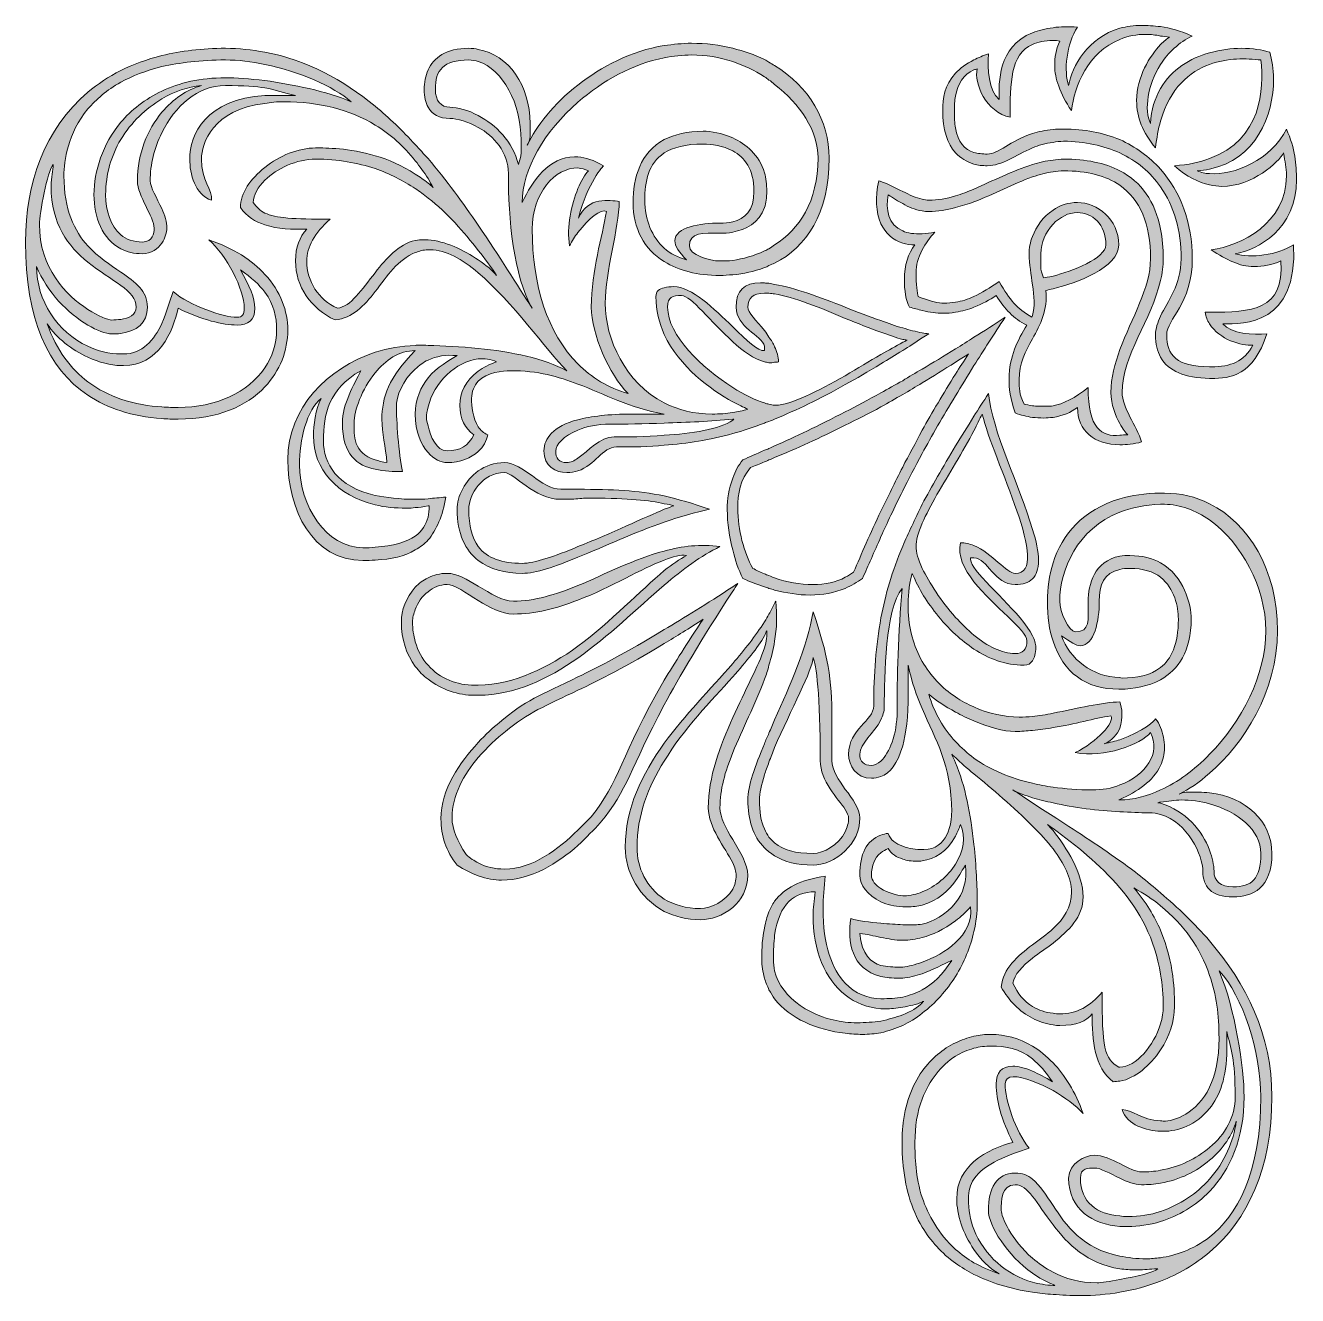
# Model space of a CAD drawing. Header units: inches. Extents: x -187 to 782, y -63 to 904.
import ezdxf

# ---------------------------------------------------------------- set-up
doc = ezdxf.new("R2010")
doc.units = ezdxf.units.IN
doc.header["$MEASUREMENT"] = 0
doc.layers.add('图层 1', color=7, linetype='Continuous')

# ---------------------------------------------------------------- blocks, each defined once
blk = doc.blocks.new('block 2')
at = {"layer": '图层 1', "true_color": 0xffffff}
h = blk.add_hatch(color=7, dxfattribs=at)
h.dxf.hatch_style = 2
edge = h.paths.add_edge_path()
edge.add_spline(control_points=[(734.96, 730.45), (752.35, 733.42), (781.63, 749.12), (781.63, 786.89), (781.63, 798.34), (780.79, 810.22), (773.99, 825.5), (762.96, 802.16), (733.69, 789.86), (715.44, 791.55), (712.05, 791.55), (709.08, 792.41), (706.11, 793.67), (709.5, 794.1), (712.47, 794.1), (715.44, 794.95), (750.66, 802.16), (764.23, 835.68), (764.23, 863.69), (764.23, 871.32), (762.96, 878.11), (761.26, 884.05), (755.32, 885.75), (748.53, 887.02), (739.62, 887.02), (731.99, 887.02), (723.93, 885.75), (715.44, 883.63), (700.59, 879.39), (686.58, 870.9), (678.1, 856.47), (673.86, 848.83), (670.88, 840.34), (670.46, 829.74), (665.37, 839.92), (668.34, 859.01), (678.1, 874.71), (684.04, 883.63), (692.1, 891.69), (702.29, 896.35), (693.37, 900.6), (685.32, 902.3), (678.1, 903.57), (673.01, 904), (667.92, 904.42), (663.68, 904.42), (657.74, 904.42), (652.22, 903.57), (647.13, 902.3), (622.52, 895.09), (610.63, 873.45), (608.09, 858.59), (604.28, 869.2), (606.39, 890.84), (614.88, 903.14), (608.09, 903.57), (601.72, 903.57), (596.21, 902.72), (590.27, 901.87), (585.19, 900.6), (580.51, 898.9), (553.79, 887.87), (555.05, 860.72), (555.05, 847.99), (546.99, 854.78), (546.14, 871.32), (546.99, 882.78), (542.75, 881.5), (539.36, 879.81), (535.96, 878.11), (530.02, 875.14), (525.35, 871.74), (521.96, 867.93), (513.47, 859.01), (512.2, 848.83), (512.2, 839.5), (512.2, 825.07), (515.59, 814.46), (521.96, 807.25), (525.78, 803.43), (530.44, 800.46), (535.96, 798.77), (538.93, 797.92), (542.33, 797.49), (546.14, 797.49), (557.6, 797.49), (567.36, 805.56), (580.51, 811.07), (585.19, 813.19), (590.27, 814.47), (596.21, 815.31), (598.76, 815.74), (601.3, 816.16), (604.28, 816.16), (620.4, 816.16), (634.83, 812.77), (647.13, 807.25), (659.86, 801.32), (670.46, 792.41), (678.1, 781.37), (688.29, 766.95), (693.8, 748.28), (693.8, 726.64), (693.8, 706.69), (683.61, 694.39), (678.1, 682.93), (675.98, 678.26), (674.28, 673.6), (674.28, 668.5), (674.28, 661.72), (675.56, 656.19), (678.1, 651.53), (684.04, 640.92), (696.77, 635.83), (715.44, 635.41), (715.87, 635.41), (716.29, 635.41), (716.71, 635.41), (731.57, 635.41), (748.53, 637.53), (759.15, 669.35), (748.54, 668.5), (731.99, 669.35), (725.63, 677), (741.75, 677), (782.48, 676.14), (779.51, 737.24), (767.2, 729.61), (746.42, 726.64), (734.96, 730.45)], knot_values=[0, 0, 0, 0, 1, 1, 1, 2, 2, 2, 3, 3, 3, 4, 4, 4, 5, 5, 5, 6, 6, 6, 7, 7, 7, 8, 8, 8, 9, 9, 9, 10, 10, 10, 11, 11, 11, 12, 12, 12, 13, 13, 13, 14, 14, 14, 15, 15, 15, 16, 16, 16, 17, 17, 17, 18, 18, 18, 19, 19, 19, 20, 20, 20, 21, 21, 21, 22, 22, 22, 23, 23, 23, 24, 24, 24, 25, 25, 25, 26, 26, 26, 27, 27, 27, 28, 28, 28, 29, 29, 29, 30, 30, 30, 31, 31, 31, 32, 32, 32, 33, 33, 33, 34, 34, 34, 35, 35, 35, 36, 36, 36, 37, 37, 37, 38, 38, 38, 39, 39, 39, 40, 40, 40, 41, 41, 41, 42, 42, 42, 43, 43, 43, 43], degree=3, periodic=1)
edge = h.paths.add_edge_path()
edge.add_spline(control_points=[(715.44, 685.9), (714.16, 685.9), (713.32, 685.9), (712.05, 685.9), (712.47, 682.51), (713.74, 679.54), (715.44, 677), (723.08, 665.11), (739.62, 660.02), (748.53, 660.87), (741.75, 648.14), (731.57, 644.32), (716.71, 644.32), (716.29, 644.32), (715.87, 644.32), (715.44, 644.32), (690.41, 644.32), (682.77, 653.23), (682.77, 668.5), (682.77, 681.23), (702.29, 691.84), (702.29, 726.64), (702.29, 754.21), (693.38, 777.55), (678.1, 794.95), (669.62, 804.29), (659.01, 811.92), (647.13, 817.43), (634.4, 822.53), (619.97, 825.5), (604.28, 825.5), (601.3, 825.5), (598.75, 825.5), (596.21, 825.07), (590.27, 824.64), (585.19, 823.38), (580.51, 822.1), (563.54, 816.59), (554.63, 806.4), (546.14, 806.4), (542.33, 806.4), (538.93, 806.83), (535.96, 807.68), (528.75, 809.8), (523.66, 815.31), (521.96, 826.35), (521.1, 829.74), (521.1, 834.4), (521.1, 839.5), (521.1, 843.31), (521.1, 847.13), (521.96, 850.53), (523.66, 859.86), (527.9, 867.08), (535.96, 870.47), (536.81, 870.9), (537.66, 870.9), (538.51, 871.31), (535.54, 860.71), (545.29, 838.22), (563.54, 834.4), (563.54, 860.29), (563.54, 882.36), (580.51, 889.99), (584.76, 891.69), (589.85, 892.96), (596.21, 892.96), (597.91, 892.96), (599.61, 892.96), (601.3, 892.54), (598.34, 885.75), (597.49, 880.23), (597.49, 873.45), (597.49, 864.53), (601.3, 852.65), (610.22, 839.5), (612.33, 858.17), (622.94, 884.05), (647.13, 893.81), (653.07, 896.35), (659.86, 897.63), (667.49, 897.63), (670.46, 897.63), (674.28, 897.2), (678.1, 896.35), (680.22, 896.35), (682.34, 895.93), (684.9, 895.51), (683.19, 894.23), (680.65, 892.54), (678.1, 889.99), (670.04, 881.08), (659.86, 865.38), (659.86, 847.13), (659.86, 834.4), (664.52, 822.95), (674.28, 811.07), (675.13, 818.7), (676.4, 825.5), (678.1, 831.43), (685.32, 856.89), (700.17, 869.2), (715.44, 874.71), (729.44, 879.8), (743.44, 879.38), (754.48, 878.11), (757.03, 856.04), (755.32, 817.43), (715.44, 803), (707.81, 800.03), (699.32, 798.34), (688.71, 797.49), (698.05, 789.01), (706.96, 784.76), (715.44, 783.06), (718.83, 782.21), (721.81, 781.79), (724.78, 781.79), (748.54, 781.79), (768.05, 800.46), (771.88, 807.25), (772.72, 800.46), (773.99, 796.64), (773.99, 789.85), (773.99, 753.79), (739.62, 736.39), (716.71, 733.42), (728.6, 725.78), (737.93, 720.69), (749.39, 720.69), (756.18, 720.69), (762.97, 721.96), (769.75, 724.93), (772.72, 687.17), (747.27, 685.9), (715.44, 685.9)], knot_values=[0, 0, 0, 0, 1, 1, 1, 2, 2, 2, 3, 3, 3, 4, 4, 4, 5, 5, 5, 6, 6, 6, 7, 7, 7, 8, 8, 8, 9, 9, 9, 10, 10, 10, 11, 11, 11, 12, 12, 12, 13, 13, 13, 14, 14, 14, 15, 15, 15, 16, 16, 16, 17, 17, 17, 18, 18, 18, 19, 19, 19, 20, 20, 20, 21, 21, 21, 22, 22, 22, 23, 23, 23, 24, 24, 24, 25, 25, 25, 26, 26, 26, 27, 27, 27, 28, 28, 28, 29, 29, 29, 30, 30, 30, 31, 31, 31, 32, 32, 32, 33, 33, 33, 34, 34, 34, 35, 35, 35, 36, 36, 36, 37, 37, 37, 38, 38, 38, 39, 39, 39, 40, 40, 40, 41, 41, 41, 42, 42, 42, 43, 43, 43, 44, 44, 44, 45, 45, 45, 45], degree=3, periodic=1)
h = blk.add_hatch(color=7, dxfattribs=at)
h.dxf.hatch_style = 2
edge = h.paths.add_edge_path()
edge.add_spline(control_points=[(120.14, 512.36), (126.51, 520), (131.17, 530.6), (133.72, 545.03), (129.06, 544.61), (124.39, 544.18), (120.14, 543.75), (116.75, 543.33), (113.35, 543.33), (110.38, 543.33), (98.51, 543.33), (88.32, 544.61), (79.83, 546.31), (50.56, 553.09), (40.37, 570.49), (40.37, 587.88), (40.37, 608.26), (44.19, 626.93), (68.8, 641.35), (63.71, 630.74), (54.8, 615.89), (54.8, 601.47), (54.8, 577.28), (66.25, 568.79), (79.83, 566.25), (86.62, 564.55), (93.83, 564.55), (100.62, 564.55), (97.65, 577.28), (95.95, 605.28), (95.95, 613.35), (95.95, 621.83), (100.62, 634.13), (110.38, 642.62), (113.35, 645.17), (116.32, 647.71), (120.14, 649.41), (126.08, 652.38), (133.72, 653.65), (142.21, 652.81), (136.26, 648.99), (126.93, 644.32), (120.14, 635.83), (114.62, 629.04), (110.38, 620.14), (110.38, 608.26), (110.38, 594.68), (114.62, 584.91), (120.14, 578.98), (124.39, 573.89), (129.9, 571.34), (134.56, 571.34), (144.75, 571.34), (152.81, 574.73), (158.33, 579.83), (162.14, 583.22), (164.69, 587.88), (165.54, 592.56), (162.57, 593.82), (160.03, 595.95), (158.33, 598.5), (154.09, 604.86), (153.23, 614.61), (153.23, 620.14), (153.23, 625.65), (155.36, 629.9), (158.33, 633.29), (165.11, 640.08), (177, 641.35), (182.95, 641.35), (203.73, 641.35), (219.43, 636.68), (234.28, 631.16), (254.65, 623.53), (273.32, 612.92), (300.04, 608.26), (300.04, 608.26), (275.44, 608.26), (275.44, 608.26), (257.62, 608.26), (244.04, 606.55), (234.28, 604.01), (215.19, 598.92), (208.4, 589.59), (208.4, 580.25), (208.4, 568.37), (217.31, 563.7), (225.79, 563.7), (228.76, 563.7), (231.73, 564.13), (234.28, 564.97), (247.44, 569.21), (252.94, 583.22), (263.56, 583.22), (276.29, 583.22), (288.59, 583.22), (300.04, 584.49), (317.87, 585.76), (334.41, 588.74), (352.24, 593.4), (359.87, 595.53), (367.93, 598.07), (376.42, 601.47), (377.26, 601.89), (378.54, 602.31), (379.81, 602.74), (381.51, 603.16), (382.79, 603.58), (384.05, 604.43), (400.61, 611.23), (418.42, 619.71), (437.95, 630.74), (446.43, 635.41), (455.34, 640.5), (465.1, 646.44), (470.62, 649.83), (476.13, 653.23), (481.65, 656.62), (486.32, 659.59), (491.41, 662.99), (496.5, 666.38), (498.19, 667.23), (499.9, 668.5), (501.59, 669.35), (499.9, 669.78), (498.19, 669.78), (496.5, 670.21), (491.84, 671.05), (486.74, 672.32), (481.65, 674.02), (476.13, 675.29), (470.62, 677.42), (465.1, 679.54), (456.2, 682.51), (446.86, 685.9), (437.95, 689.72), (418.42, 697.36), (399.33, 704.57), (384.05, 707.12), (382.79, 707.54), (381.09, 707.54), (379.81, 707.97), (378.54, 707.97), (377.26, 707.97), (376.42, 708.39), (375.15, 708.39), (374.3, 708.39), (373.45, 708.39), (360.72, 708.39), (354.78, 702.45), (354.78, 689.72), (354.78, 674.45), (373.88, 668.5), (376.42, 660.02), (376.42, 659.17), (376.42, 658.32), (376.42, 657.05), (376.42, 657.05), (376.42, 656.62), (376.42, 656.62), (371.75, 655.78), (362.85, 664.26), (352.24, 674.87), (337.81, 688.45), (320.83, 705.42), (307.26, 705.42), (304.71, 705.42), (302.17, 705), (300.04, 704.57), (296.22, 703.72), (293.68, 702.02), (293.68, 697.78), (293.68, 687.17), (296.22, 677.83), (300.04, 668.93), (311.5, 644.32), (335.27, 626.93), (352.24, 617.59), (356.47, 615.46), (360.3, 613.35), (363.69, 612.07), (359.87, 610.8), (356.05, 609.95), (352.24, 609.52), (347.14, 608.68), (342.06, 608.26), (336.54, 608.26), (322.54, 608.26), (310.65, 611.65), (300.04, 616.74), (270.35, 632.01), (255.07, 665.53), (255.07, 692.69), (255.07, 716.88), (265.68, 749.97), (265.68, 770.34), (258.88, 771.18), (241.49, 774.15), (234.7, 757.61), (241.49, 784.76), (253.79, 797.49), (253.79, 797.49), (246.16, 801.74), (240.21, 803.86), (234.28, 804.28), (233.43, 804.28), (232.59, 804.28), (231.73, 804.28), (212.21, 804.28), (199.48, 786.04), (191.85, 769.49), (191.85, 794.95), (208.82, 823.8), (234.28, 845.86), (252.94, 862.41), (276.29, 875.14), (300.04, 879.81), (306.83, 881.08), (314.04, 881.93), (320.83, 881.93), (331.45, 881.93), (342.06, 880.23), (352.24, 876.84), (360.72, 873.87), (368.78, 870.05), (376.42, 865.38), (377.69, 864.53), (378.54, 863.69), (379.81, 862.83), (381.51, 861.98), (382.79, 860.72), (384.05, 859.44), (403.58, 844.59), (417.15, 824.23), (417.15, 803.43), (417.15, 769.91), (402.73, 749.12), (384.05, 737.24), (382.79, 735.97), (381.51, 735.12), (379.81, 734.27), (378.54, 733.85), (377.69, 733), (376.42, 732.58), (368.36, 728.75), (359.87, 726.64), (352.24, 725.36), (348.84, 724.93), (345.45, 724.93), (342.47, 724.93), (334.41, 724.93), (319.13, 729.61), (319.13, 736.39), (319.13, 747), (329.75, 746.15), (342.47, 746.15), (345.45, 746.15), (348.84, 746.15), (352.24, 747), (361.99, 748.7), (372.18, 753.79), (376.42, 765.67), (377.69, 769.06), (378.12, 773.31), (378.12, 777.97), (378.12, 783.49), (377.69, 788.16), (376.42, 791.98), (372.18, 805.98), (362.42, 814.04), (352.24, 818.71), (343.75, 822.53), (335.69, 823.8), (329.75, 823.8), (317.44, 823.8), (307.69, 821.25), (300.04, 817.44), (281.8, 807.68), (276.29, 788.16), (276.29, 769.49), (276.29, 749.55), (284.77, 733.85), (300.04, 724.51), (311.08, 717.72), (325.08, 713.91), (342.48, 713.91), (345.45, 713.91), (348.84, 714.33), (352.24, 714.33), (360.3, 715.18), (368.36, 716.88), (376.42, 719.85), (377.69, 720.28), (378.54, 720.69), (379.81, 721.54), (381.51, 721.97), (382.79, 722.82), (384.05, 723.24), (408.24, 735.55), (425.64, 760.58), (425.64, 803.43), (425.64, 831.86), (410.37, 857.75), (384.05, 873.87), (382.79, 874.71), (381.51, 875.57), (379.81, 876.42), (378.54, 877.27), (377.69, 877.69), (376.42, 878.54), (368.78, 881.93), (360.73, 884.9), (352.24, 887.02), (342.48, 889.57), (331.87, 890.84), (320.83, 890.84), (313.62, 890.84), (306.83, 889.99), (300.04, 889.14), (274.58, 884.9), (252.1, 873.02), (234.28, 859.01), (215.61, 844.59), (202.45, 827.62), (195.67, 813.19), (196.51, 814.89), (197.79, 817.02), (197.79, 819.99), (197.79, 819.99), (197.79, 829.75), (197.79, 829.75), (197.79, 858.6), (181.66, 881.93), (158.33, 886.17), (156.21, 886.6), (153.66, 887.02), (151.12, 887.02), (133.72, 887.02), (124.39, 879.81), (120.14, 870.47), (118.02, 866.23), (117.18, 860.72), (117.18, 855.63), (117.18, 850.11), (118.02, 845.45), (120.14, 842.05), (123.11, 836.53), (128.62, 833.56), (136.69, 833.56), (142.21, 833.56), (150.69, 831.01), (158.33, 826.77), (170.21, 819.99), (181.24, 808.1), (181.24, 791.56), (181.24, 757.61), (185.06, 713.06), (199.48, 688.87), (188.03, 706.27), (174.45, 728.76), (158.33, 752.1), (146.87, 769.07), (134.14, 786.46), (120.14, 803.01), (116.75, 806.4), (113.78, 810.22), (110.38, 813.62), (100.62, 824.23), (90.44, 833.98), (79.83, 842.9), (55.22, 862.84), (27.65, 878.11), (-4.18, 884.05), (-13.94, 885.75), (-24.12, 887.02), (-34.31, 887.02), (-52.13, 887.02), (-68.25, 884.9), (-82.68, 881.5), (-94.13, 878.53), (-104.73, 874.71), (-114.07, 870.05), (-123.41, 865.38), (-131.47, 859.86), (-139.11, 853.5), (-171.78, 825.92), (-186.63, 783.91), (-186.63, 739.37), (-186.63, 681.23), (-169.66, 643.05), (-139.11, 622.68), (-131.47, 617.59), (-122.98, 613.34), (-114.07, 610.8), (-104.31, 607.4), (-94.13, 605.71), (-82.68, 604.86), (-78.86, 604.43), (-74.62, 604.43), (-70.37, 604.43), (-40.25, 604.43), (-18.19, 614.19), (-4.18, 629.04), (7.28, 641.35), (13.22, 656.62), (13.22, 672.32), (13.22, 686.75), (7.7, 701.6), (-4.18, 714.75), (-13.94, 725.36), (-27.95, 734.69), (-47.04, 741.06), (-33.46, 729.6), (-19.88, 703.29), (-19.88, 688.87), (-19.88, 684.2), (-21.58, 682.08), (-25.4, 682.08), (-36.43, 682.08), (-61.47, 690.99), (-74.19, 701.6), (-76.74, 693.96), (-79.28, 685.48), (-82.68, 677.41), (-88.62, 664.68), (-97.53, 654.08), (-111.95, 654.08), (-112.8, 654.08), (-113.23, 654.08), (-114.07, 654.08), (-122.98, 654.08), (-131.47, 656.19), (-139.11, 660.02), (-162.45, 670.63), (-178.14, 694.81), (-178.14, 720.69), (-170.5, 701.6), (-153.95, 684.62), (-139.11, 676.14), (-132.32, 671.9), (-125.53, 669.35), (-120.86, 669.35), (-118.32, 669.35), (-116.2, 669.35), (-114.07, 669.78), (-101.77, 671.48), (-93.71, 677.42), (-93.71, 689.72), (-93.71, 702.02), (-102.62, 708.81), (-114.07, 716.45), (-122.14, 721.96), (-131.05, 727.9), (-139.11, 736.39), (-149.3, 747.85), (-157.35, 763.98), (-157.35, 789.86), (-157.35, 801.31), (-154.38, 822.1), (-139.11, 840.77), (-132.75, 847.99), (-124.68, 855.2), (-114.07, 861.14), (-105.17, 865.81), (-94.98, 870.05), (-82.68, 873.02), (-69.1, 875.99), (-53.4, 878.11), (-34.31, 878.11), (-24.55, 878.11), (-14.36, 876.84), (-4.18, 874.71), (22.13, 869.2), (47.59, 858.17), (61.59, 846.28), (42.5, 854.35), (17.04, 859.44), (-4.18, 862.41), (-16.06, 863.69), (-26.24, 864.53), (-34.31, 864.53), (-53.4, 864.53), (-69.52, 860.72), (-82.68, 854.35), (-95.4, 848.41), (-106.02, 839.92), (-114.07, 830.59), (-127.65, 814.04), (-134.44, 793.67), (-134.44, 775.43), (-134.44, 758.46), (-128.08, 741.48), (-114.07, 734.27), (-109.41, 731.72), (-103.89, 730.45), (-97.53, 730.45), (-90.74, 730.45), (-85.65, 734.27), (-82.67, 738.52), (-80.13, 742.34), (-78.86, 747), (-78.86, 749.97), (-78.86, 754.64), (-80.55, 759.73), (-82.67, 764.82), (-86.5, 772.89), (-91.58, 780.94), (-91.58, 786.04), (-91.58, 798.34), (-88.61, 811.07), (-82.67, 822.53), (-72.91, 842.89), (-55.52, 858.59), (-34.31, 858.59), (-19.88, 858.59), (-10.96, 857.75), (-4.18, 856.9), (4.31, 855.2), (9.82, 853.07), (19.15, 850.96), (19.15, 850.96), (1.76, 850.96), (1.76, 850.96), (-0.36, 850.96), (-2.48, 850.96), (-4.18, 850.96), (-49.16, 848.42), (-61.46, 821.25), (-61.46, 802.59), (-61.46, 791.56), (-57.64, 775.43), (-44.9, 771.19), (-44.06, 779.25), (-52.55, 786.04), (-52.55, 802.59), (-52.55, 814.47), (-44.06, 840.35), (-4.18, 845.02), (0.06, 845.86), (5.16, 846.28), (10.25, 846.28), (36.98, 846.28), (60.32, 840.35), (79.84, 828.47), (91.29, 821.68), (101.48, 812.34), (110.39, 801.32), (113.78, 797.07), (117.18, 792.41), (120.15, 787.73), (121.41, 785.62), (122.69, 783.07), (123.96, 780.94), (122.69, 782.22), (121.41, 783.07), (120.15, 784.34), (116.75, 786.89), (113.78, 789.01), (110.39, 791.13), (100.2, 797.92), (89.6, 802.17), (79.84, 805.13), (59.89, 811.08), (42.5, 811.08), (34.43, 811.08), (21.28, 811.08), (6.86, 805.13), (-4.18, 796.22), (-15.21, 787.73), (-22.85, 776.71), (-22.85, 765.67), (-18.18, 758.88), (-11.39, 754.64), (-4.18, 752.52), (5.58, 749.12), (16.62, 749.12), (27.65, 749.12), (22.13, 743.19), (19.16, 735.55), (19.16, 724.94), (19.16, 705.42), (30.61, 688.87), (49.29, 679.97), (62.43, 681.23), (71.35, 690.99), (79.84, 701.6), (88.75, 713.48), (97.23, 726.21), (110.39, 731.3), (113.36, 732.58), (116.32, 733.43), (120.15, 733.43), (120.57, 733.43), (121.41, 733.43), (121.84, 733.43), (133.73, 733.43), (146.03, 726.21), (158.33, 716.03), (184.21, 693.96), (210.1, 657.05), (225.8, 641.35), (208.82, 650.68), (183.36, 655.78), (158.33, 658.32), (144.75, 659.59), (131.6, 660.45), (120.15, 660.45), (117.59, 660.87), (115.48, 660.87), (113.36, 660.87), (112.08, 660.87), (111.24, 660.87), (110.39, 660.45), (99.77, 660.45), (89.59, 658.32), (79.84, 655.35), (43.34, 643.47), (13.22, 612.92), (13.22, 573.46), (13.22, 535.7), (31.89, 496.66), (70.51, 496.66), (73.89, 496.66), (76.87, 496.66), (79.84, 497.08), (92.15, 497.51), (102.32, 500.05), (110.39, 504.73), (114.21, 506.84), (117.18, 509.39), (120.14, 512.36)], knot_values=[0, 0, 0, 0, 1, 1, 1, 2, 2, 2, 3, 3, 3, 4, 4, 4, 5, 5, 5, 6, 6, 6, 7, 7, 7, 8, 8, 8, 9, 9, 9, 10, 10, 10, 11, 11, 11, 12, 12, 12, 13, 13, 13, 14, 14, 14, 15, 15, 15, 16, 16, 16, 17, 17, 17, 18, 18, 18, 19, 19, 19, 20, 20, 20, 21, 21, 21, 22, 22, 22, 23, 23, 23, 24, 24, 24, 25, 25, 25, 26, 26, 26, 27, 27, 27, 28, 28, 28, 29, 29, 29, 30, 30, 30, 31, 31, 31, 32, 32, 32, 33, 33, 33, 34, 34, 34, 35, 35, 35, 36, 36, 36, 37, 37, 37, 38, 38, 38, 39, 39, 39, 40, 40, 40, 41, 41, 41, 42, 42, 42, 43, 43, 43, 44, 44, 44, 45, 45, 45, 46, 46, 46, 47, 47, 47, 48, 48, 48, 49, 49, 49, 50, 50, 50, 51, 51, 51, 52, 52, 52, 53, 53, 53, 54, 54, 54, 55, 55, 55, 56, 56, 56, 57, 57, 57, 58, 58, 58, 59, 59, 59, 60, 60, 60, 61, 61, 61, 62, 62, 62, 63, 63, 63, 64, 64, 64, 65, 65, 65, 66, 66, 66, 67, 67, 67, 68, 68, 68, 69, 69, 69, 70, 70, 70, 71, 71, 71, 72, 72, 72, 73, 73, 73, 74, 74, 74, 75, 75, 75, 76, 76, 76, 77, 77, 77, 78, 78, 78, 79, 79, 79, 80, 80, 80, 81, 81, 81, 82, 82, 82, 83, 83, 83, 84, 84, 84, 85, 85, 85, 86, 86, 86, 87, 87, 87, 88, 88, 88, 89, 89, 89, 90, 90, 90, 91, 91, 91, 92, 92, 92, 93, 93, 93, 94, 94, 94, 95, 95, 95, 96, 96, 96, 97, 97, 97, 98, 98, 98, 99, 99, 99, 100, 100, 100, 101, 101, 101, 102, 102, 102, 103, 103, 103, 104, 104, 104, 105, 105, 105, 106, 106, 106, 107, 107, 107, 108, 108, 108, 109, 109, 109, 110, 110, 110, 111, 111, 111, 112, 112, 112, 113, 113, 113, 114, 114, 114, 115, 115, 115, 116, 116, 116, 117, 117, 117, 118, 118, 118, 119, 119, 119, 120, 120, 120, 121, 121, 121, 122, 122, 122, 123, 123, 123, 124, 124, 124, 125, 125, 125, 126, 126, 126, 127, 127, 127, 128, 128, 128, 129, 129, 129, 130, 130, 130, 131, 131, 131, 132, 132, 132, 133, 133, 133, 134, 134, 134, 135, 135, 135, 136, 136, 136, 137, 137, 137, 138, 138, 138, 139, 139, 139, 140, 140, 140, 141, 141, 141, 142, 142, 142, 143, 143, 143, 144, 144, 144, 145, 145, 145, 146, 146, 146, 147, 147, 147, 148, 148, 148, 149, 149, 149, 150, 150, 150, 151, 151, 151, 152, 152, 152, 153, 153, 153, 154, 154, 154, 155, 155, 155, 156, 156, 156, 157, 157, 157, 158, 158, 158, 159, 159, 159, 160, 160, 160, 161, 161, 161, 162, 162, 162, 163, 163, 163, 164, 164, 164, 165, 165, 165, 166, 166, 166, 167, 167, 167, 168, 168, 168, 169, 169, 169, 170, 170, 170, 171, 171, 171, 172, 172, 172, 173, 173, 173, 174, 174, 174, 175, 175, 175, 176, 176, 176, 177, 177, 177, 178, 178, 178, 179, 179, 179, 180, 180, 180, 181, 181, 181, 182, 182, 182, 183, 183, 183, 184, 184, 184, 185, 185, 185, 186, 186, 186, 187, 187, 187, 188, 188, 188, 189, 189, 189, 190, 190, 190, 191, 191, 191, 192, 192, 192, 193, 193, 193, 194, 194, 194, 195, 195, 195, 196, 196, 196, 197, 197, 197, 198, 198, 198, 199, 199, 199, 200, 200, 200, 201, 201, 201, 202, 202, 202, 203, 203, 203, 204, 204, 204, 205, 205, 205, 206, 206, 206, 207, 207, 207, 208, 208, 208, 209, 209, 209, 210, 210, 210, 210], degree=3, periodic=1)
edge = h.paths.add_edge_path()
edge.add_spline(control_points=[(352.24, 628.62), (328.48, 643.47), (302.59, 668.08), (302.59, 689.72), (302.59, 697.78), (306.41, 698.63), (313.21, 698.63), (320.41, 698.63), (335.69, 678.26), (352.24, 663.41), (359.87, 656.19), (368.36, 650.26), (376.42, 648.14), (377.26, 647.71), (378.54, 647.71), (379.81, 647.29), (381.51, 647.29), (382.79, 647.29), (384.06, 647.71), (385.33, 647.71), (386.18, 647.71), (387.03, 648.14), (387.03, 651.96), (385.76, 655.78), (384.06, 659.59), (383.21, 662.14), (381.51, 664.68), (379.81, 666.81), (378.54, 668.5), (377.69, 670.2), (376.42, 671.9), (370.06, 679.54), (363.7, 685.9), (363.7, 689.72), (363.7, 696.51), (367.51, 700.33), (376.42, 700.33), (377.26, 700.33), (378.54, 700.33), (379.81, 700.33), (381.09, 700.33), (382.79, 699.9), (384.06, 699.9), (398.91, 697.35), (418.85, 689.3), (437.95, 681.23), (447.28, 677.41), (456.62, 673.6), (465.1, 670.63), (471.04, 668.5), (476.99, 666.38), (481.65, 665.11), (482.92, 665.11), (483.77, 664.68), (485.05, 664.68), (483.77, 663.84), (482.92, 663.41), (481.65, 662.99), (476.56, 660.02), (471.04, 657.04), (465.1, 653.65), (456.2, 648.56), (447.28, 643.04), (437.95, 637.53), (416.73, 625.65), (396.36, 615.04), (384.91, 615.04), (384.91, 615.04), (384.48, 615.04), (384.06, 615.04), (382.79, 615.04), (381.51, 615.46), (379.81, 615.89), (378.54, 615.89), (377.69, 616.31), (376.43, 616.74), (369.64, 618.86), (360.72, 623.11), (352.24, 628.62)], knot_values=[0, 0, 0, 0, 1, 1, 1, 2, 2, 2, 3, 3, 3, 4, 4, 4, 5, 5, 5, 6, 6, 6, 7, 7, 7, 8, 8, 8, 9, 9, 9, 10, 10, 10, 11, 11, 11, 12, 12, 12, 13, 13, 13, 14, 14, 14, 15, 15, 15, 16, 16, 16, 17, 17, 17, 18, 18, 18, 19, 19, 19, 20, 20, 20, 21, 21, 21, 22, 22, 22, 23, 23, 23, 24, 24, 24, 25, 25, 25, 26, 26, 26, 26], degree=3, periodic=1)
edge = h.paths.add_edge_path()
edge.add_spline(control_points=[(352.24, 604.44), (352.24, 604.44), (352.65, 604.44), (353.08, 604.44), (352.65, 604.01), (352.24, 604.01), (352.24, 603.58), (342.06, 596.79), (320.83, 593.4), (300.04, 592.13), (285.62, 590.85), (271.61, 590.85), (261.86, 590.85), (250.83, 590.85), (242.34, 580.25), (234.28, 574.73), (231.31, 572.61), (228.76, 571.34), (225.79, 571.34), (219.86, 571.34), (217.31, 574.31), (217.31, 580.25), (217.31, 584.91), (223.25, 591.7), (234.28, 595.95), (240.65, 598.92), (249.13, 600.61), (258.89, 600.61), (269.5, 600.61), (284.35, 600.61), (300.04, 601.47), (317.02, 601.89), (335.69, 602.74), (352.24, 604.44)], knot_values=[0, 0, 0, 0, 1, 1, 1, 2, 2, 2, 3, 3, 3, 4, 4, 4, 5, 5, 5, 6, 6, 6, 7, 7, 7, 8, 8, 8, 9, 9, 9, 10, 10, 10, 11, 11, 11, 11], degree=3, periodic=1)
edge = h.paths.add_edge_path()
edge.add_spline(control_points=[(300.04, 734.69), (290.71, 743.18), (285.2, 756.33), (285.2, 771.18), (285.2, 785.61), (287.74, 799.19), (300.04, 807.25), (306.83, 811.49), (316.17, 814.04), (329.75, 814.04), (336.11, 814.04), (344.6, 812.76), (352.24, 808.95), (361.14, 803.86), (368.36, 794.95), (368.36, 777.97), (368.36, 763.12), (361.58, 757.18), (352.24, 754.64), (348.84, 754.21), (345.87, 753.79), (342.48, 753.79), (327.62, 753.79), (308.1, 750.82), (308.1, 740.21), (308.1, 736.39), (311.08, 731.72), (317.02, 725.78), (310.65, 727.48), (304.71, 730.45), (300.04, 734.69)], knot_values=[0, 0, 0, 0, 1, 1, 1, 2, 2, 2, 3, 3, 3, 4, 4, 4, 5, 5, 5, 6, 6, 6, 7, 7, 7, 8, 8, 8, 9, 9, 9, 10, 10, 10, 10], degree=3, periodic=1)
edge = h.paths.add_edge_path()
edge.add_spline(control_points=[(191, 807.25), (191, 804.28), (189.73, 801.31), (188.88, 798.34), (184.64, 816.16), (171.48, 828.89), (158.33, 835.68), (150.69, 839.92), (142.63, 842.05), (136.69, 842.05), (129.9, 842.05), (125.66, 847.13), (125.66, 855.62), (125.66, 870.47), (131.6, 878.11), (151.12, 878.11), (153.66, 878.11), (156.21, 877.68), (158.33, 876.84), (177, 871.32), (191, 844.59), (191, 817.02), (191, 817.02), (191, 807.25), (191, 807.25), (191, 807.25), (191, 807.25), (191, 807.25)], knot_values=[0, 0, 0, 0, 1, 1, 1, 2, 2, 2, 3, 3, 3, 4, 4, 4, 5, 5, 5, 6, 6, 6, 7, 7, 7, 8, 8, 8, 9, 9, 9, 9], degree=3, periodic=1)
edge = h.paths.add_edge_path()
edge.add_spline(control_points=[(-139.11, 651.53), (-130.62, 647.71), (-121.72, 645.6), (-114.07, 645.17), (-113.23, 645.17), (-112.8, 645.17), (-111.95, 645.17), (-98.8, 645.17), (-89.47, 651.53), (-82.68, 660.02), (-75.89, 669.35), (-72.07, 680.38), (-70.37, 688.87), (-51.7, 679.97), (-36.43, 676.14), (-25.4, 676.14), (-16.91, 676.14), (-11.82, 679.96), (-11.82, 688.87), (-11.82, 696.51), (-16.06, 706.26), (-22.85, 718.15), (-14.36, 712.21), (-8.42, 706.69), (-4.18, 701.18), (2.61, 691.84), (4.73, 682.51), (4.73, 672.32), (4.73, 661.72), (1.33, 651.96), (-4.18, 643.47), (-16.91, 624.8), (-41.52, 613.35), (-70.37, 613.35), (-73.77, 613.35), (-78.02, 613.35), (-82.68, 613.77), (-92.01, 614.2), (-103.05, 615.89), (-114.07, 619.71), (-122.56, 622.68), (-131.05, 626.93), (-139.11, 632.86), (-151.84, 642.62), (-162.87, 656.62), (-170.08, 677), (-162.87, 665.96), (-151.41, 657.47), (-139.11, 651.53)], knot_values=[0, 0, 0, 0, 1, 1, 1, 2, 2, 2, 3, 3, 3, 4, 4, 4, 5, 5, 5, 6, 6, 6, 7, 7, 7, 8, 8, 8, 9, 9, 9, 10, 10, 10, 11, 11, 11, 12, 12, 12, 13, 13, 13, 14, 14, 14, 15, 15, 15, 16, 16, 16, 16], degree=3, periodic=1)
edge = h.paths.add_edge_path()
edge.add_spline(control_points=[(-139.11, 724.09), (-130.2, 716.88), (-120.86, 711.36), (-114.07, 706.26), (-106.86, 701.18), (-102.2, 696.08), (-102.2, 689.72), (-102.2, 683.78), (-108.13, 681.23), (-114.07, 680.38), (-116.2, 680.38), (-118.75, 679.96), (-120.86, 679.96), (-123.83, 679.96), (-131.05, 682.93), (-139.11, 688.02), (-155.66, 698.63), (-176.02, 719.85), (-176.02, 752.94), (-176.02, 760.58), (-170.08, 793.67), (-165.42, 798.34), (-165.42, 793.67), (-167.11, 789.01), (-167.11, 781.79), (-167.11, 752.94), (-153.95, 735.97), (-139.11, 724.09)], knot_values=[0, 0, 0, 0, 1, 1, 1, 2, 2, 2, 3, 3, 3, 4, 4, 4, 5, 5, 5, 6, 6, 6, 7, 7, 7, 8, 8, 8, 9, 9, 9, 9], degree=3, periodic=1)
edge = h.paths.add_edge_path()
edge.add_spline(control_points=[(-82.68, 838.23), (-93.71, 825.07), (-101.34, 806.83), (-101.34, 786.04), (-101.34, 774.16), (-88.61, 758.88), (-88.61, 749.97), (-88.61, 746.15), (-89.47, 739.37), (-97.53, 739.37), (-104.31, 739.37), (-109.83, 741.48), (-114.07, 744.88), (-121.72, 751.67), (-125.53, 763.12), (-125.53, 775.43), (-125.53, 791.13), (-121.29, 805.13), (-114.07, 817.43), (-106.02, 830.59), (-94.98, 841.2), (-82.68, 848.41), (-73.34, 853.93), (-63.16, 857.75), (-52.55, 858.59), (-63.58, 855.62), (-74.19, 848.41), (-82.68, 838.23)], knot_values=[0, 0, 0, 0, 1, 1, 1, 2, 2, 2, 3, 3, 3, 4, 4, 4, 5, 5, 5, 6, 6, 6, 7, 7, 7, 8, 8, 8, 9, 9, 9, 9], degree=3, periodic=1)
edge = h.paths.add_edge_path()
edge.add_spline(control_points=[(158.33, 725.78), (147.3, 733.42), (132.87, 740.21), (120.14, 741.06), (118.87, 741.06), (118.02, 741.06), (117.18, 741.06), (114.62, 741.06), (112.5, 741.06), (110.38, 740.63), (97.65, 737.66), (88.32, 727.06), (79.83, 716.02), (69.65, 703.3), (61.16, 690.14), (50.98, 688.87), (36.55, 695.66), (27.65, 709.23), (27.65, 724.93), (27.65, 735.55), (33.58, 746.15), (45.46, 756.76), (17.46, 756.76), (3.88, 757.61), (-4.18, 761.43), (-8, 763.12), (-10.54, 766.09), (-13.09, 769.49), (-13.09, 775), (-9.69, 781.37), (-4.18, 786.46), (4.73, 795.38), (20.01, 802.59), (34.43, 802.59), (51.41, 802.59), (66.25, 799.61), (79.83, 795.38), (90.86, 791.55), (101.05, 786.04), (110.38, 780.1), (113.78, 777.97), (116.75, 775.43), (120.14, 772.88), (134.99, 761.43), (147.3, 747), (158.33, 733), (163.42, 726.64), (168.09, 720.27), (172.33, 713.91), (168.94, 717.72), (164.27, 721.96), (158.33, 725.78)], knot_values=[0, 0, 0, 0, 1, 1, 1, 2, 2, 2, 3, 3, 3, 4, 4, 4, 5, 5, 5, 6, 6, 6, 7, 7, 7, 8, 8, 8, 9, 9, 9, 10, 10, 10, 11, 11, 11, 12, 12, 12, 13, 13, 13, 14, 14, 14, 15, 15, 15, 16, 16, 16, 17, 17, 17, 17], degree=3, periodic=1)
edge = h.paths.add_edge_path()
edge.add_spline(control_points=[(199.48, 749.12), (199.48, 776.71), (216.89, 796.22), (234.28, 795.79), (236.82, 795.38), (239.8, 794.95), (242.34, 793.67), (239.8, 791.13), (236.82, 786.04), (234.28, 780.1), (229.19, 767.79), (225.37, 751.25), (227.91, 736.39), (229.61, 740.21), (231.73, 743.6), (234.28, 746.57), (242.34, 757.61), (252.1, 764.82), (255.92, 762.7), (252.94, 743.18), (244.47, 718.15), (244.47, 689.72), (244.47, 669.35), (258.04, 638.38), (272.47, 623.96), (257.19, 628.19), (244.47, 636.26), (234.28, 646.44), (210.95, 669.78), (199.48, 706.69), (199.48, 749.12)], knot_values=[0, 0, 0, 0, 1, 1, 1, 2, 2, 2, 3, 3, 3, 4, 4, 4, 5, 5, 5, 6, 6, 6, 7, 7, 7, 8, 8, 8, 9, 9, 9, 10, 10, 10, 10], degree=3, periodic=1)
edge = h.paths.add_edge_path()
edge.add_spline(control_points=[(172.33, 648.14), (166.82, 646.02), (162.14, 643.89), (158.33, 640.92), (148.57, 633.71), (144.32, 624.38), (144.32, 615.04), (144.32, 604.44), (148.15, 597.64), (154.93, 592.56), (151.12, 584.07), (144.32, 580.25), (134.56, 580.25), (126.51, 580.25), (121.84, 591.28), (120.14, 599.34), (119.29, 601.89), (118.87, 604.01), (118.87, 605.28), (118.87, 608.26), (119.29, 610.8), (120.14, 613.77), (124.39, 632.01), (141.35, 648.57), (158.33, 650.26), (163, 650.68), (168.09, 650.26), (172.33, 648.14)], knot_values=[0, 0, 0, 0, 1, 1, 1, 2, 2, 2, 3, 3, 3, 4, 4, 4, 5, 5, 5, 6, 6, 6, 7, 7, 7, 8, 8, 8, 9, 9, 9, 9], degree=3, periodic=1)
edge = h.paths.add_edge_path()
edge.add_spline(control_points=[(110.38, 656.62), (90.02, 636.26), (84.92, 620.98), (84.92, 604.43), (84.92, 593.82), (87.89, 583.22), (88.74, 571.34), (85.35, 571.76), (82.38, 572.61), (79.83, 573.46), (62.86, 578.55), (63.71, 592.13), (63.71, 601.47), (63.71, 610.8), (69.65, 627.34), (79.83, 639.65), (87.46, 649.41), (98.07, 656.62), (110.38, 656.62)], knot_values=[0, 0, 0, 0, 1, 1, 1, 2, 2, 2, 3, 3, 3, 4, 4, 4, 5, 5, 5, 6, 6, 6, 6], degree=3, periodic=1)
edge = h.paths.add_edge_path()
edge.add_spline(control_points=[(79.83, 506.84), (76.87, 506.42), (73.89, 506.42), (70.5, 506.42), (42.5, 506.42), (22.13, 538.24), (22.13, 569.64), (22.13, 587.88), (27.65, 612.07), (38.68, 620.14), (34.43, 612.07), (32.74, 599.34), (32.74, 591.7), (32.74, 566.25), (50.56, 546.31), (79.83, 539.09), (87.05, 537.39), (95.11, 536.55), (103.59, 536.55), (106.14, 536.55), (108.26, 536.55), (110.39, 536.97), (113.36, 536.97), (116.32, 537.82), (120.14, 538.24), (120.57, 538.24), (120.57, 538.24), (120.99, 538.24), (120.99, 535.27), (120.57, 532.3), (120.14, 529.76), (118.44, 523.82), (115.48, 519.15), (110.39, 515.33), (103.59, 510.66), (93.83, 507.69), (79.83, 506.84)], knot_values=[0, 0, 0, 0, 1, 1, 1, 2, 2, 2, 3, 3, 3, 4, 4, 4, 5, 5, 5, 6, 6, 6, 7, 7, 7, 8, 8, 8, 9, 9, 9, 10, 10, 10, 11, 11, 11, 12, 12, 12, 12], degree=3, periodic=1)
h = blk.add_hatch(color=7, dxfattribs=at)
h.dxf.hatch_style = 2
edge = h.paths.add_edge_path()
edge.add_spline(control_points=[(481.65, 738.52), (484.62, 737.66), (487.59, 737.24), (490.99, 737.24), (485.89, 730.45), (482.92, 721.97), (482.92, 710.94), (482.92, 702.45), (484.19, 694.81), (486.74, 689.72), (490.13, 688.87), (493.53, 688.02), (496.5, 687.17), (502.44, 685.9), (507.53, 685.05), (512.2, 685.05), (515.59, 685.05), (518.57, 685.05), (521.96, 685.9), (527.05, 686.75), (531.72, 688.02), (535.96, 689.72), (542.33, 692.27), (547.84, 695.24), (552.93, 698.63), (559.72, 688.02), (565.66, 681.23), (576.27, 676.14), (569.48, 664.68), (562.69, 651.96), (562.69, 635.41), (562.69, 627.77), (563.54, 620.14), (567.36, 609.1), (571.6, 607.41), (576.27, 606.55), (580.51, 605.71), (583.06, 605.71), (586.03, 605.28), (589, 605.28), (591.55, 605.28), (593.67, 605.71), (596.21, 605.71), (603.43, 606.98), (609.79, 609.52), (614.88, 613.35), (614.88, 595.53), (627.61, 584.91), (647.13, 584.91), (652.22, 584.91), (657.74, 585.34), (663.68, 587.04), (659.86, 599.34), (648.82, 613.35), (648.82, 624.8), (648.82, 652.81), (671.31, 679.96), (678.1, 710.09), (679.38, 715.6), (680.22, 721.12), (680.22, 726.64), (680.22, 734.7), (679.38, 742.34), (678.1, 749.12), (673.86, 770.34), (663.68, 785.19), (647.13, 793.67), (635.67, 799.61), (621.24, 802.59), (604.28, 802.59), (601.72, 802.59), (598.76, 802.16), (596.21, 801.74), (590.7, 801.31), (585.6, 800.04), (580.52, 798.34), (565.24, 793.67), (550.39, 786.04), (535.96, 779.68), (531.29, 777.97), (526.62, 775.85), (521.96, 774.58), (515.17, 772.46), (508.38, 771.18), (501.59, 771.18), (499.9, 771.18), (498.2, 771.61), (496.5, 772.03), (491.84, 772.88), (486.74, 775.43), (481.65, 777.97), (476.13, 780.52), (470.62, 783.49), (465.1, 785.61), (464.67, 785.61), (464.25, 785.61), (463.41, 786.04), (460.44, 773.31), (461.29, 761.85), (465.1, 753.36), (468.49, 746.15), (474.01, 741.06), (481.65, 738.52)], knot_values=[0, 0, 0, 0, 1, 1, 1, 2, 2, 2, 3, 3, 3, 4, 4, 4, 5, 5, 5, 6, 6, 6, 7, 7, 7, 8, 8, 8, 9, 9, 9, 10, 10, 10, 11, 11, 11, 12, 12, 12, 13, 13, 13, 14, 14, 14, 15, 15, 15, 16, 16, 16, 17, 17, 17, 18, 18, 18, 19, 19, 19, 20, 20, 20, 21, 21, 21, 22, 22, 22, 23, 23, 23, 24, 24, 24, 25, 25, 25, 26, 26, 26, 27, 27, 27, 28, 28, 28, 29, 29, 29, 30, 30, 30, 31, 31, 31, 32, 32, 32, 33, 33, 33, 34, 34, 34, 34], degree=3, periodic=1)
edge = h.paths.add_edge_path()
edge.add_spline(control_points=[(470.62, 775.43), (471.89, 774.58), (476.13, 771.61), (481.65, 768.64), (485.89, 766.09), (490.99, 763.98), (496.5, 763.12), (498.19, 762.7), (499.9, 762.7), (501.59, 762.7), (508.38, 762.7), (515.17, 763.55), (521.96, 765.67), (526.62, 766.95), (531.29, 768.22), (535.96, 769.91), (551.23, 775.85), (566.09, 783.91), (580.51, 789.01), (586.03, 790.7), (591.12, 792.41), (596.21, 792.83), (598.75, 793.25), (601.72, 793.67), (604.27, 793.67), (622.09, 793.67), (636.51, 789.86), (647.13, 782.65), (662.4, 771.61), (670.46, 753.37), (670.46, 726.64), (670.46, 704.57), (656.04, 681.23), (647.13, 657.47), (643.31, 646.86), (640.34, 635.83), (640.34, 624.8), (640.34, 615.46), (643.74, 606.98), (647.13, 601.04), (649.25, 596.79), (651.79, 593.82), (653.07, 592.56), (650.95, 592.56), (648.82, 592.13), (647.13, 592.13), (633.12, 590.85), (622.94, 597.22), (622.94, 628.62), (613.18, 620.56), (603.85, 615.89), (596.21, 614.61), (594.52, 614.19), (593.24, 614.19), (591.97, 614.19), (587.3, 614.19), (583.48, 614.19), (580.51, 614.61), (577.96, 615.04), (575.85, 615.46), (574.14, 615.89), (570.33, 623.96), (570.33, 627.77), (570.33, 634.56), (570.33, 646.86), (575.42, 656.19), (580.51, 665.53), (586.45, 676.57), (592.39, 687.6), (590.69, 702.45), (592.39, 702.87), (594.09, 703.3), (596.21, 703.72), (614.03, 707.97), (646.28, 719.84), (646.28, 737.24), (646.28, 756.76), (629.73, 769.49), (614.88, 769.49), (607.66, 769.49), (601.3, 767.37), (596.21, 763.55), (588.58, 758.88), (583.48, 751.24), (580.51, 743.6), (578.82, 738.94), (577.96, 734.69), (577.96, 730.45), (577.96, 722.39), (579.66, 714.33), (580.51, 706.69), (581.79, 698.21), (582.63, 690.14), (580.51, 683.35), (580.51, 682.93), (580.08, 682.51), (580.08, 682.08), (568.63, 688.87), (563.54, 694.81), (555.05, 709.23), (548.27, 704.57), (541.9, 700.75), (535.96, 697.78), (531.29, 695.66), (526.62, 694.39), (521.96, 693.53), (518.99, 693.11), (516.02, 692.69), (513.05, 692.69), (508.8, 692.69), (503.29, 694.39), (496.5, 696.51), (495.65, 696.93), (494.81, 697.35), (493.52, 697.78), (492.68, 700.33), (491.84, 707.12), (491.84, 716.02), (491.84, 721.54), (493.52, 727.48), (496.5, 733.42), (499.04, 738.09), (502.44, 742.75), (506.26, 747), (502.86, 746.15), (499.46, 745.72), (496.5, 745.72), (490.56, 745.3), (485.47, 746.15), (481.65, 747.85), (470.62, 752.52), (468.49, 764.4), (470.62, 775.43)], knot_values=[0, 0, 0, 0, 1, 1, 1, 2, 2, 2, 3, 3, 3, 4, 4, 4, 5, 5, 5, 6, 6, 6, 7, 7, 7, 8, 8, 8, 9, 9, 9, 10, 10, 10, 11, 11, 11, 12, 12, 12, 13, 13, 13, 14, 14, 14, 15, 15, 15, 16, 16, 16, 17, 17, 17, 18, 18, 18, 19, 19, 19, 20, 20, 20, 21, 21, 21, 22, 22, 22, 23, 23, 23, 24, 24, 24, 25, 25, 25, 26, 26, 26, 27, 27, 27, 28, 28, 28, 29, 29, 29, 30, 30, 30, 31, 31, 31, 32, 32, 32, 33, 33, 33, 34, 34, 34, 35, 35, 35, 36, 36, 36, 37, 37, 37, 38, 38, 38, 39, 39, 39, 40, 40, 40, 41, 41, 41, 42, 42, 42, 43, 43, 43, 44, 44, 44, 44], degree=3, periodic=1)
edge = h.paths.add_edge_path()
edge.add_spline(control_points=[(586.88, 720.69), (586.88, 720.69), (586.88, 730.45), (586.88, 730.45), (586.88, 738.94), (590.69, 747), (596.21, 752.94), (601.3, 758.46), (608.09, 761.85), (614.88, 761.85), (625.92, 761.85), (636.51, 752.94), (636.51, 737.24), (636.51, 727.06), (610.22, 716.88), (596.21, 713.48), (592.81, 712.63), (590.27, 712.21), (589, 712.21), (587.72, 715.18), (586.88, 718.15), (586.88, 720.69)], knot_values=[0, 0, 0, 0, 1, 1, 1, 2, 2, 2, 3, 3, 3, 4, 4, 4, 5, 5, 5, 6, 6, 6, 7, 7, 7, 7], degree=3, periodic=1)
h = blk.add_hatch(color=7, dxfattribs=at)
h.dxf.hatch_style = 2
edge = h.paths.add_edge_path()
edge.add_spline(control_points=[(521.96, 657.9), (513.05, 652.38), (504.56, 647.29), (496.5, 642.62), (491.41, 639.65), (486.31, 636.68), (481.65, 633.71), (476.13, 630.74), (470.19, 627.35), (465.1, 624.38), (455.34, 619.28), (446.43, 614.2), (437.95, 609.95), (417.15, 599.34), (399.75, 590.85), (384.05, 584.07), (382.79, 583.22), (381.51, 582.8), (379.81, 581.95), (378.54, 581.52), (377.26, 581.09), (376.42, 580.67), (370.48, 578.12), (364.96, 575.58), (359.87, 573.46), (356.47, 569.21), (353.93, 564.56), (352.24, 559.45), (349.26, 551.4), (348, 543.34), (348, 535.7), (348, 524.67), (349.69, 514.49), (352.24, 504.72), (353.93, 497.08), (356.47, 489.87), (359.87, 483.08), (364.96, 480.53), (370.48, 478.41), (376.42, 476.72), (377.26, 476.29), (378.54, 475.87), (379.81, 475.44), (381.51, 475.02), (382.79, 474.6), (384.05, 474.18), (392.96, 472.05), (401.88, 470.35), (411.21, 470.35), (420.55, 470.35), (429.46, 472.05), (437.95, 475.44), (442.61, 477.57), (446.85, 480.12), (451.1, 483.08), (455.34, 492.85), (460.01, 503.03), (465.1, 514.91), (469.78, 525.09), (475.28, 536.97), (481.65, 549.7), (486.31, 558.61), (490.98, 567.94), (496.5, 578.12), (503.72, 591.71), (512.2, 606.13), (521.96, 622.25), (526.21, 629.47), (530.87, 637.11), (535.96, 645.17), (543.16, 656.62), (551.23, 668.93), (559.72, 682.08), (551.66, 676.57), (543.6, 671.48), (535.96, 666.81), (531.29, 663.84), (526.62, 660.87), (521.96, 657.9)], knot_values=[0, 0, 0, 0, 1, 1, 1, 2, 2, 2, 3, 3, 3, 4, 4, 4, 5, 5, 5, 6, 6, 6, 7, 7, 7, 8, 8, 8, 9, 9, 9, 10, 10, 10, 11, 11, 11, 12, 12, 12, 13, 13, 13, 14, 14, 14, 15, 15, 15, 16, 16, 16, 17, 17, 17, 18, 18, 18, 19, 19, 19, 20, 20, 20, 21, 21, 21, 22, 22, 22, 23, 23, 23, 24, 24, 24, 25, 25, 25, 26, 26, 26, 26], degree=3, periodic=1)
edge = h.paths.add_edge_path()
edge.add_spline(control_points=[(521.96, 638.8), (512.62, 623.96), (504.14, 609.52), (496.5, 595.95), (491.41, 586.19), (486.31, 576.86), (481.65, 567.94), (475.71, 556.07), (470.19, 545.03), (465.1, 534.42), (457.04, 517.46), (450.25, 501.76), (444.31, 487.75), (442.19, 486.48), (440.07, 484.78), (437.95, 483.93), (430.73, 480.12), (422.68, 478.41), (413.34, 478.41), (403.15, 478.41), (393.39, 480.12), (384.06, 483.51), (382.79, 483.93), (381.51, 484.36), (379.81, 485.2), (378.54, 485.63), (377.26, 486.06), (376.42, 486.48), (373.03, 487.75), (370.06, 489.45), (367.51, 490.72), (360.73, 502.6), (356.05, 520), (356.05, 536.55), (356.05, 547.15), (357.75, 558.61), (365.82, 567.52), (369.21, 568.79), (372.6, 570.49), (376.42, 571.76), (377.26, 572.18), (378.54, 572.61), (379.81, 573.46), (381.51, 573.89), (382.79, 574.31), (384.06, 575.15), (400.61, 581.94), (418.42, 590.01), (437.95, 599.77), (446.43, 604.01), (455.76, 608.68), (465.1, 613.77), (470.62, 616.74), (476.13, 620.14), (481.65, 623.11), (486.74, 626.07), (491.41, 629.04), (496.5, 632.01), (504.98, 637.11), (513.05, 642.2), (521.96, 647.71), (524.93, 649.83), (528.32, 651.96), (531.72, 654.08), (528.32, 648.57), (524.93, 643.89), (521.96, 638.8)], knot_values=[0, 0, 0, 0, 1, 1, 1, 2, 2, 2, 3, 3, 3, 4, 4, 4, 5, 5, 5, 6, 6, 6, 7, 7, 7, 8, 8, 8, 9, 9, 9, 10, 10, 10, 11, 11, 11, 12, 12, 12, 13, 13, 13, 14, 14, 14, 15, 15, 15, 16, 16, 16, 17, 17, 17, 18, 18, 18, 19, 19, 19, 20, 20, 20, 21, 21, 21, 22, 22, 22, 22], degree=3, periodic=1)
h = blk.add_hatch(color=7, dxfattribs=at)
h.dxf.hatch_style = 2
edge = h.paths.add_edge_path()
edge.add_spline(control_points=[(767.2, 443.2), (767.2, 489.87), (745.14, 525.08), (715.44, 539.94), (704.83, 545.46), (693.38, 548), (681.07, 548), (680.22, 548), (678.95, 548), (678.1, 548), (666.22, 548), (656.04, 546.31), (647.13, 543.75), (619.12, 535.27), (603, 516.6), (596.21, 494.96), (593.24, 485.2), (591.97, 475.44), (591.97, 465.68), (591.97, 453.8), (593.24, 443.62), (596.21, 435.13), (603.85, 411.38), (621.24, 398.65), (646.28, 398.65), (646.28, 398.65), (646.71, 398.65), (647.13, 398.65), (657.73, 398.65), (668.77, 400.77), (678.1, 405.86), (691.68, 413.5), (701.44, 427.5), (701.44, 452.11), (701.44, 463.57), (695.92, 484.78), (678.1, 494.96), (672.16, 498.36), (664.1, 500.48), (654.77, 500.48), (652.22, 500.48), (649.25, 500.48), (647.13, 500.05), (627.6, 496.24), (622.94, 478.41), (622.94, 465.68), (622.94, 450.84), (624.64, 442.35), (613.18, 442.35), (608.09, 442.35), (601.3, 457.63), (601.3, 465.68), (601.3, 489.45), (614.45, 520.85), (647.13, 533.58), (656.04, 536.97), (666.22, 539.09), (678.1, 539.52), (678.95, 539.52), (680.22, 539.52), (681.07, 539.52), (692.95, 539.52), (704.83, 534.85), (715.44, 527.64), (739.62, 510.24), (758.29, 476.72), (758.29, 443.2), (758.29, 409.26), (740.05, 374.04), (715.44, 349.01), (703.98, 337.12), (691.26, 327.79), (678.1, 321.85), (667.91, 317.18), (657.31, 314.21), (647.13, 314.21), (646.7, 314.21), (646.28, 314.21), (646.28, 314.21), (646.28, 314.21), (646.7, 314.64), (647.13, 314.64), (660.28, 320.58), (672.59, 328.63), (678.1, 340.52), (680.22, 344.76), (681.07, 349.01), (681.07, 354.09), (681.07, 359.61), (680.22, 364.71), (678.1, 369.37), (677.25, 371.92), (675.98, 374.04), (674.28, 376.16), (674.28, 374.89), (664.95, 366.4), (647.13, 360.03), (643.74, 359.19), (639.49, 357.92), (635.25, 357.06), (641.62, 359.61), (645.01, 364.28), (647.13, 368.94), (649.67, 376.58), (648.82, 384.64), (647.13, 388.89), (633.98, 388.89), (614.45, 383.79), (596.21, 380.4), (590.69, 379.13), (585.6, 378.28), (580.51, 377.86), (577.11, 377.44), (573.73, 377.44), (570.33, 377.44), (559.29, 377.44), (547.42, 379.98), (535.96, 385.07), (531.29, 387.19), (526.21, 389.74), (521.96, 392.71), (511.77, 399.5), (502.86, 408.83), (496.5, 419.86), (490.13, 431.32), (485.89, 444.9), (485.89, 460.59), (485.89, 468.66), (485.89, 476.29), (488.86, 486.9), (490.56, 483.08), (493.1, 477.57), (496.5, 471.63), (502.44, 461.87), (510.93, 450.41), (521.96, 440.23), (526.21, 436.41), (530.87, 432.59), (535.96, 429.2), (546.99, 421.98), (560.15, 416.89), (574.14, 416.89), (577.12, 416.89), (579.25, 418.16), (580.51, 420.29), (582.21, 422.41), (583.06, 426.23), (583.06, 430.47), (583.06, 433.45), (582.21, 436.41), (580.51, 439.39), (572.03, 456.35), (544.46, 478.84), (535.96, 491.57), (533.84, 494.54), (532.99, 497.08), (533.41, 498.79), (534.26, 498.79), (535.11, 498.79), (535.96, 498.79), (546.56, 498.36), (551.23, 478.42), (567.36, 478.42), (573.3, 478.42), (577.54, 479.69), (580.51, 482.66), (583.48, 485.63), (585.19, 490.3), (585.19, 496.67), (585.19, 503.45), (583.48, 511.52), (580.51, 520.43), (571.17, 552.67), (549.54, 595.95), (546.99, 623.96), (543.17, 618.02), (539.36, 612.07), (535.96, 606.56), (530.87, 598.5), (526.21, 591.28), (521.96, 584.07), (512.2, 567.53), (503.72, 553.09), (496.5, 539.52), (490.99, 528.06), (485.89, 517.46), (481.65, 507.7), (473.59, 488.18), (468.49, 470.78), (465.1, 452.96), (461.29, 431.74), (459.59, 410.53), (459.59, 385.92), (459.59, 374.46), (440.49, 368.52), (440.49, 349.01), (440.49, 340.52), (446, 330.76), (457.89, 330.76), (460.44, 330.76), (462.55, 331.19), (465.1, 332.03), (471.89, 334.58), (477.83, 341.79), (481.65, 355.37), (484.19, 364.71), (485.89, 377.86), (485.89, 394.83), (485.89, 394.83), (485.89, 408.41), (485.89, 408.41), (485.89, 408.41), (485.89, 416.89), (485.89, 416.89), (488.44, 404.17), (492.26, 393.56), (496.5, 383.8), (506.68, 360.04), (518.99, 340.52), (518.99, 305.31), (518.99, 296.82), (516.02, 276.45), (497.77, 276.45), (497.35, 276.45), (496.92, 276.45), (496.5, 276.45), (492.26, 276.45), (486.73, 276.88), (481.65, 279), (476.56, 280.7), (472.31, 283.67), (470.62, 288.75), (468.49, 288.75), (466.8, 287.9), (465.1, 287.48), (454.07, 283.24), (448.97, 273.06), (448.97, 256.93), (448.97, 249.72), (454.49, 241.66), (465.1, 236.57), (469.78, 234.44), (475.28, 233.17), (481.65, 232.75), (482.92, 232.75), (483.77, 232.75), (485.04, 232.75), (489.28, 232.75), (493.1, 233.17), (496.5, 234.02), (508.37, 237.42), (516.44, 245.05), (521.96, 252.69), (524.93, 256.93), (527.47, 261.6), (529.6, 264.57), (530.87, 252.27), (527.47, 242.93), (521.96, 235.72), (514.74, 226.81), (504.55, 221.29), (496.5, 219.59), (494.38, 219.17), (492.68, 219.17), (490.98, 219.17), (488.86, 219.17), (485.47, 219.17), (481.65, 219.17), (476.98, 219.59), (471.04, 219.59), (465.1, 220.44), (456.62, 220.87), (447.71, 222.14), (442.18, 223.84), (439.64, 206.44), (442.18, 185.65), (465.1, 179.71), (468.92, 178.86), (473.58, 178.44), (479.11, 178.44), (479.95, 178.44), (480.79, 178.44), (481.65, 178.44), (486.31, 178.86), (491.41, 180.14), (496.5, 181.83), (504.55, 184.8), (512.62, 189.04), (518.99, 192.02), (512.19, 180.98), (504.55, 173.77), (496.5, 169.52), (491.83, 166.98), (486.73, 165.29), (481.65, 164.01), (476.56, 163.16), (471.04, 162.74), (465.53, 162.74), (465.53, 162.74), (465.1, 162.74), (465.1, 162.74), (455.33, 162.74), (445.58, 166.55), (437.95, 174.62), (427.76, 185.22), (420.97, 203.47), (420.97, 231.48), (420.97, 239.54), (421.82, 248.02), (422.68, 256.08), (403.57, 253.53), (391.7, 247.17), (384.05, 236.99), (382.36, 234.44), (381.09, 231.9), (379.81, 228.93), (378.12, 225.11), (377.26, 221.29), (376.42, 216.62), (374.72, 209.83), (374.3, 201.77), (374.3, 192.86), (374.3, 187.77), (375.14, 183.1), (376.42, 178.44), (377.26, 175.47), (378.54, 172.49), (379.81, 169.52), (381.09, 166.98), (382.79, 164.86), (384.05, 162.74), (395.93, 147.46), (416.3, 138.97), (437.95, 136.43), (442.19, 136), (446.43, 135.58), (451.1, 135.58), (455.76, 135.58), (460.44, 136), (465.1, 136.86), (470.62, 138.12), (476.56, 140.25), (481.65, 142.37), (486.73, 144.91), (491.83, 147.88), (496.5, 151.71), (506.68, 159.34), (515.17, 169.1), (521.96, 179.71), (528.32, 190.31), (533.41, 202.2), (535.96, 214.08), (537.66, 221.29), (538.51, 228.5), (538.51, 235.72), (538.51, 248.45), (537.66, 264.15), (535.96, 280.27), (533.41, 302.76), (529.17, 325.67), (521.96, 342.64), (521.1, 345.19), (519.84, 347.31), (518.99, 349.01), (519.84, 348.16), (520.69, 347.31), (521.96, 346.46), (525.78, 342.64), (530.44, 338.4), (535.96, 334.15), (549.54, 322.7), (566.51, 308.7), (580.51, 294.27), (586.45, 288.75), (591.54, 282.81), (596.21, 276.87), (604.7, 265.84), (610.22, 254.38), (610.22, 244.2), (610.22, 232.32), (604.27, 223.41), (596.21, 216.19), (591.54, 211.96), (586.03, 207.71), (580.51, 203.89), (569.05, 194.98), (558.02, 186.07), (556.75, 171.64), (562.27, 161.46), (570.75, 152.98), (580.51, 147.88), (585.6, 145.34), (590.69, 143.64), (596.21, 142.79), (597.91, 142.37), (599.61, 142.37), (601.3, 142.37), (614.03, 142.37), (621.67, 145.34), (625.92, 151.28), (625.92, 130.91), (627.6, 110.54), (642.04, 99.52), (643.74, 99.52), (645.43, 99.94), (647.13, 99.94), (659.01, 102.06), (670.04, 111.82), (678.1, 123.7), (684.89, 133.89), (688.71, 145.76), (688.71, 156.79), (688.71, 166.98), (688.71, 189.89), (678.1, 214.93), (673.43, 225.53), (667.07, 236.57), (657.73, 247.17), (665.38, 242.93), (672.16, 238.68), (678.1, 233.6), (695.92, 219.17), (708.22, 201.77), (715.44, 180.56), (720.53, 166.13), (722.66, 150.43), (722.66, 132.61), (722.66, 116.91), (719.69, 104.6), (715.44, 95.27), (705.68, 75.33), (688.71, 69.39), (680.22, 69.39), (679.37, 69.39), (678.95, 69.81), (678.1, 69.81), (663.25, 70.24), (656.46, 78.3), (648.82, 78.3), (652.64, 66.41), (667.48, 62.18), (678.1, 61.75), (678.95, 61.75), (679.37, 61.75), (680.22, 61.75), (691.26, 61.75), (705.25, 66.41), (715.44, 79.15), (723.08, 88.48), (728.59, 102.91), (728.59, 124.12), (728.59, 124.12), (728.59, 133.89), (728.59, 133.89), (728.59, 133.89), (728.59, 137.7), (728.59, 137.7), (731.57, 124.97), (734.96, 116.91), (734.96, 88.06), (734.96, 72.78), (727.32, 59.21), (715.44, 49.45), (705.25, 40.54), (692.1, 34.59), (678.1, 32.05), (673.43, 31.2), (668.34, 30.78), (663.68, 30.78), (659.43, 30.78), (653.49, 33.75), (647.13, 37.14), (640.77, 40.11), (633.98, 43.51), (627.6, 43.51), (620.82, 43.51), (608.09, 37.56), (608.09, 26.11), (608.09, 1.92), (626.76, -9.11), (647.13, -10.81), (648.82, -10.81), (650.95, -10.81), (653.07, -10.81), (661.13, -10.81), (669.62, -9.53), (678.1, -6.99), (691.68, -2.74), (704.83, 4.89), (715.44, 15.92), (731.14, 32.47), (741.75, 56.23), (741.75, 88.06), (741.75, 109.27), (734.96, 155.95), (722.66, 183.95), (740.9, 164.86), (754.48, 122.85), (754.48, 88.06), (754.48, 28.65), (735.8, -2.74), (715.44, -18.86), (702.71, -28.62), (689.14, -32.87), (678.1, -34.56), (674.28, -34.99), (670.46, -35.42), (667.48, -35.42), (659.86, -35.42), (653.07, -34.56), (647.13, -33.3), (618.7, -27.78), (605.97, -9.96), (596.21, 5.32), (590.69, 13.37), (586.45, 20.59), (580.51, 25.26), (577.11, 28.23), (572.88, 29.93), (567.36, 29.93), (552.93, 29.93), (546.99, 18.05), (546.99, 1.5), (546.99, -10.38), (561.42, -32.87), (580.51, -46.45), (585.6, -49.84), (590.69, -52.82), (596.21, -54.94), (596.64, -55.36), (597.06, -55.36), (597.49, -55.78), (597.06, -55.78), (596.64, -55.78), (596.21, -55.78), (590.69, -55.36), (585.6, -54.51), (580.51, -53.23), (560.99, -47.72), (543.6, -32.87), (535.96, -12.93), (532.99, -5.72), (531.72, 1.92), (531.72, 10.41), (531.72, 16.35), (532.99, 21.02), (535.96, 25.26), (544.02, 37.56), (562.69, 43.51), (577.96, 49.02), (567.36, 61.75), (559.72, 85.93), (559.72, 97.81), (559.72, 105.03), (569.05, 104.6), (580.51, 99.94), (585.6, 98.24), (590.69, 95.69), (596.21, 92.72), (605.12, 87.63), (613.6, 81.26), (619.12, 75.33), (613.18, 91.87), (605.12, 104.6), (596.21, 113.94), (591.12, 119.03), (586.03, 123.27), (580.51, 126.67), (570.33, 132.61), (559.29, 135.58), (549.11, 135.58), (544.46, 135.58), (540.2, 135.15), (535.96, 134.31), (531.29, 133.03), (526.21, 131.34), (521.96, 129.21), (512.2, 124.55), (503.72, 117.33), (496.5, 107.57), (488.86, 96.55), (483.35, 82.54), (481.65, 65.15), (481.23, 61.32), (481.23, 57.08), (481.23, 53.26), (481.23, 48.17), (481.23, 43.51), (481.65, 38.83), (483.35, 19.74), (488.01, 2.77), (496.5, -11.23), (502.86, -21.84), (511.35, -31.17), (521.96, -38.81), (526.21, -41.78), (530.87, -44.75), (535.96, -47.29), (548.69, -53.66), (563.54, -58.33), (580.51, -60.88), (585.6, -61.72), (590.7, -62.15), (596.21, -62.57), (602.57, -62.99), (609.79, -63.42), (617, -63.42), (627.18, -63.42), (637.37, -62.57), (647.13, -60.88), (657.73, -59.18), (668.34, -56.2), (678.1, -52.39), (691.68, -47.29), (704.41, -39.66), (715.44, -30.33), (744.3, -5.72), (762.97, 32.9), (762.97, 88.06), (762.97, 135.15), (743.44, 174.19), (715.44, 206.86), (703.99, 220.01), (691.26, 232.32), (678.1, 243.35), (667.92, 252.26), (657.74, 260.32), (647.13, 267.96), (629.73, 280.27), (611.91, 291.72), (596.21, 301.91), (590.69, 305.3), (585.6, 308.7), (580.51, 312.09), (575.42, 315.48), (570.33, 318.88), (565.66, 321.85), (569.9, 319.73), (575, 317.61), (580.51, 315.91), (585.6, 314.64), (590.7, 312.93), (596.21, 312.09), (612.33, 308.27), (630.15, 306.15), (647.13, 305.3), (654.77, 304.88), (662.4, 304.45), (669.19, 304.45), (672.59, 304.45), (675.56, 304.03), (678.1, 303.18), (698.89, 297.24), (710.35, 271.78), (710.35, 259.9), (710.35, 253.96), (712.05, 249.3), (715.44, 245.9), (719.26, 242.08), (725.2, 240.38), (733.26, 240.38), (748.53, 240.38), (762.96, 247.17), (762.96, 273.48), (762.96, 298.09), (743.02, 316.33), (715.44, 319.73), (712.9, 319.73), (709.92, 320.15), (707.38, 320.15), (707.38, 320.15), (697.62, 320.15), (697.62, 320.15), (695.45, 320.15), (693.74, 319.47), (692.31, 318.77), (699.56, 322.2), (707.49, 327.43), (715.44, 334.58), (741.33, 357.06), (767.2, 396.1), (767.2, 443.2)], knot_values=[0, 0, 0, 0, 1, 1, 1, 2, 2, 2, 3, 3, 3, 4, 4, 4, 5, 5, 5, 6, 6, 6, 7, 7, 7, 8, 8, 8, 9, 9, 9, 10, 10, 10, 11, 11, 11, 12, 12, 12, 13, 13, 13, 14, 14, 14, 15, 15, 15, 16, 16, 16, 17, 17, 17, 18, 18, 18, 19, 19, 19, 20, 20, 20, 21, 21, 21, 22, 22, 22, 23, 23, 23, 24, 24, 24, 25, 25, 25, 26, 26, 26, 27, 27, 27, 28, 28, 28, 29, 29, 29, 30, 30, 30, 31, 31, 31, 32, 32, 32, 33, 33, 33, 34, 34, 34, 35, 35, 35, 36, 36, 36, 37, 37, 37, 38, 38, 38, 39, 39, 39, 40, 40, 40, 41, 41, 41, 42, 42, 42, 43, 43, 43, 44, 44, 44, 45, 45, 45, 46, 46, 46, 47, 47, 47, 48, 48, 48, 49, 49, 49, 50, 50, 50, 51, 51, 51, 52, 52, 52, 53, 53, 53, 54, 54, 54, 55, 55, 55, 56, 56, 56, 57, 57, 57, 58, 58, 58, 59, 59, 59, 60, 60, 60, 61, 61, 61, 62, 62, 62, 63, 63, 63, 64, 64, 64, 65, 65, 65, 66, 66, 66, 67, 67, 67, 68, 68, 68, 69, 69, 69, 70, 70, 70, 71, 71, 71, 72, 72, 72, 73, 73, 73, 74, 74, 74, 75, 75, 75, 76, 76, 76, 77, 77, 77, 78, 78, 78, 79, 79, 79, 80, 80, 80, 81, 81, 81, 82, 82, 82, 83, 83, 83, 84, 84, 84, 85, 85, 85, 86, 86, 86, 87, 87, 87, 88, 88, 88, 89, 89, 89, 90, 90, 90, 91, 91, 91, 92, 92, 92, 93, 93, 93, 94, 94, 94, 95, 95, 95, 96, 96, 96, 97, 97, 97, 98, 98, 98, 99, 99, 99, 100, 100, 100, 101, 101, 101, 102, 102, 102, 103, 103, 103, 104, 104, 104, 105, 105, 105, 106, 106, 106, 107, 107, 107, 108, 108, 108, 109, 109, 109, 110, 110, 110, 111, 111, 111, 112, 112, 112, 113, 113, 113, 114, 114, 114, 115, 115, 115, 116, 116, 116, 117, 117, 117, 118, 118, 118, 119, 119, 119, 120, 120, 120, 121, 121, 121, 122, 122, 122, 123, 123, 123, 124, 124, 124, 125, 125, 125, 126, 126, 126, 127, 127, 127, 128, 128, 128, 129, 129, 129, 130, 130, 130, 131, 131, 131, 132, 132, 132, 133, 133, 133, 134, 134, 134, 135, 135, 135, 136, 136, 136, 137, 137, 137, 138, 138, 138, 139, 139, 139, 140, 140, 140, 141, 141, 141, 142, 142, 142, 143, 143, 143, 144, 144, 144, 145, 145, 145, 146, 146, 146, 147, 147, 147, 148, 148, 148, 149, 149, 149, 150, 150, 150, 151, 151, 151, 152, 152, 152, 153, 153, 153, 154, 154, 154, 155, 155, 155, 156, 156, 156, 157, 157, 157, 158, 158, 158, 159, 159, 159, 160, 160, 160, 161, 161, 161, 162, 162, 162, 163, 163, 163, 164, 164, 164, 165, 165, 165, 166, 166, 166, 167, 167, 167, 168, 168, 168, 169, 169, 169, 170, 170, 170, 171, 171, 171, 172, 172, 172, 173, 173, 173, 174, 174, 174, 175, 175, 175, 176, 176, 176, 177, 177, 177, 178, 178, 178, 179, 179, 179, 180, 180, 180, 181, 181, 181, 182, 182, 182, 183, 183, 183, 184, 184, 184, 185, 185, 185, 186, 186, 186, 187, 187, 187, 188, 188, 188, 189, 189, 189, 190, 190, 190, 191, 191, 191, 192, 192, 192, 193, 193, 193, 194, 194, 194, 195, 195, 195, 196, 196, 196, 197, 197, 197, 198, 198, 198, 199, 199, 199, 200, 200, 200, 201, 201, 201, 202, 202, 202, 203, 203, 203, 204, 204, 204, 205, 205, 205, 206, 206, 206, 207, 207, 207, 208, 208, 208, 209, 209, 209, 210, 210, 210, 211, 211, 211, 212, 212, 212, 213, 213, 213, 214, 214, 214, 215, 215, 215, 216, 216, 216, 217, 217, 217, 218, 218, 218, 219, 219, 219, 220, 220, 220, 221, 221, 221, 222, 222, 222, 223, 223, 223, 224, 224, 224, 225, 225, 225, 226, 226, 226, 227, 227, 227, 227], degree=3, periodic=1)
edge = h.paths.add_edge_path()
edge.add_spline(control_points=[(617, 431.74), (627.61, 431.74), (631.43, 450.83), (631.43, 465.68), (631.43, 477.99), (634.83, 487.33), (647.13, 489.87), (649.25, 490.71), (651.79, 490.71), (654.77, 490.71), (664.95, 490.71), (672.59, 488.17), (678.1, 483.93), (688.71, 475.44), (691.68, 461.45), (691.68, 452.11), (691.68, 432.59), (686.16, 421.56), (678.1, 415.19), (670.46, 408.83), (659.86, 407.13), (648.82, 407.13), (648.4, 407.13), (647.55, 407.56), (647.13, 407.56), (625.92, 407.98), (608.94, 421.56), (602.58, 439.38), (609.36, 434.71), (614.03, 431.74), (617, 431.74)], knot_values=[0, 0, 0, 0, 1, 1, 1, 2, 2, 2, 3, 3, 3, 4, 4, 4, 5, 5, 5, 6, 6, 6, 7, 7, 7, 8, 8, 8, 9, 9, 9, 10, 10, 10, 10], degree=3, periodic=1)
edge = h.paths.add_edge_path()
edge.add_spline(control_points=[(496.5, 525.08), (502.44, 538.24), (512.2, 554.79), (521.96, 570.92), (527.05, 579.4), (531.72, 587.88), (535.96, 595.53), (538.09, 600.19), (540.2, 604.43), (542.33, 608.26), (549.96, 573.46), (596.64, 486.9), (567.36, 486.9), (560.99, 486.9), (549.96, 502.18), (535.96, 508.12), (532.56, 509.39), (529.17, 510.24), (525.78, 510.24), (523.23, 500.48), (528.32, 490.3), (535.96, 480.53), (550.81, 461.45), (576.27, 444.04), (576.27, 435.56), (576.27, 428.77), (573.3, 425.8), (567.36, 425.8), (557.18, 425.8), (546.14, 431.32), (535.96, 439.81), (530.87, 444.04), (526.21, 448.72), (521.96, 453.38), (510.93, 465.68), (502.02, 479.69), (496.5, 490.71), (493.53, 497.51), (491.84, 503.45), (491.84, 507.26), (491.84, 511.94), (493.52, 517.88), (496.5, 525.08)], knot_values=[0, 0, 0, 0, 1, 1, 1, 2, 2, 2, 3, 3, 3, 4, 4, 4, 5, 5, 5, 6, 6, 6, 7, 7, 7, 8, 8, 8, 9, 9, 9, 10, 10, 10, 11, 11, 11, 12, 12, 12, 13, 13, 13, 14, 14, 14, 14], degree=3, periodic=1)
edge = h.paths.add_edge_path()
edge.add_spline(control_points=[(477.4, 382.1), (477.4, 363.43), (471.46, 350.27), (465.1, 343.91), (462.55, 341.79), (460.01, 340.52), (457.89, 340.52), (451.95, 340.52), (448.97, 343.49), (448.97, 349.01), (448.97, 357.49), (460.01, 365.12), (465.1, 375.31), (466.38, 378.28), (467.65, 381.67), (467.65, 385.07), (467.65, 408.41), (468.49, 459.74), (481.23, 475.44), (478.26, 443.2), (477.4, 404.59), (477.4, 382.1)], knot_values=[0, 0, 0, 0, 1, 1, 1, 2, 2, 2, 3, 3, 3, 4, 4, 4, 5, 5, 5, 6, 6, 6, 7, 7, 7, 7], degree=3, periodic=1)
edge = h.paths.add_edge_path()
edge.add_spline(control_points=[(496.5, 159.76), (493.1, 155.95), (488.02, 152.97), (481.65, 150.43), (476.56, 148.73), (471.04, 147.04), (465.1, 145.76), (459.16, 144.91), (452.79, 144.49), (447.28, 144.49), (443.88, 144.49), (440.91, 144.49), (437.95, 144.91), (412.91, 147.88), (389.57, 162.73), (384.05, 183.95), (383.63, 186.5), (383.21, 189.89), (383.21, 192.86), (383.21, 199.65), (383.63, 205.59), (384.05, 211.1), (387.88, 235.71), (398.91, 244.2), (415.03, 244.2), (414.19, 237.41), (413.34, 231.47), (413.34, 226.8), (413.34, 199.22), (422.68, 177.58), (437.95, 165.7), (445.58, 159.34), (454.92, 155.95), (465.1, 155.1), (466.38, 155.1), (467.22, 155.1), (468.49, 155.1), (472.31, 155.1), (476.98, 155.52), (481.65, 156.37), (486.73, 157.21), (492.26, 158.49), (496.5, 160.18), (496.92, 160.61), (497.35, 160.61), (497.77, 160.61), (497.35, 160.61), (496.92, 160.19), (496.5, 159.76)], knot_values=[0, 0, 0, 0, 1, 1, 1, 2, 2, 2, 3, 3, 3, 4, 4, 4, 5, 5, 5, 6, 6, 6, 7, 7, 7, 8, 8, 8, 9, 9, 9, 10, 10, 10, 11, 11, 11, 12, 12, 12, 13, 13, 13, 14, 14, 14, 15, 15, 15, 16, 16, 16, 16], degree=3, periodic=1)
edge = h.paths.add_edge_path()
edge.add_spline(control_points=[(521.96, 205.59), (514.74, 198.8), (505.41, 193.71), (496.5, 190.74), (490.99, 188.61), (485.89, 187.34), (481.65, 186.92), (480.79, 186.92), (479.96, 186.92), (479.11, 186.92), (474.86, 186.92), (469.78, 186.92), (465.1, 188.19), (457.47, 190.31), (450.68, 196.26), (448.97, 212.38), (454.49, 211.95), (459.59, 210.68), (465.1, 209.41), (470.62, 208.56), (476.13, 207.28), (481.65, 207.28), (481.65, 207.28), (482.08, 207.28), (482.08, 207.28), (486.73, 207.28), (491.84, 208.14), (496.5, 209.41), (504.56, 211.53), (513.05, 215.35), (521.96, 222.14), (525.78, 225.11), (529.6, 228.5), (533.41, 232.74), (534.69, 221.71), (529.6, 212.8), (521.96, 205.59)], knot_values=[0, 0, 0, 0, 1, 1, 1, 2, 2, 2, 3, 3, 3, 4, 4, 4, 5, 5, 5, 6, 6, 6, 7, 7, 7, 8, 8, 8, 9, 9, 9, 10, 10, 10, 11, 11, 11, 12, 12, 12, 12], degree=3, periodic=1)
edge = h.paths.add_edge_path()
edge.add_spline(control_points=[(715.44, 25.26), (705.68, 14.22), (692.95, 5.74), (678.1, 0.65), (670.46, -1.9), (661.98, -3.17), (653.07, -3.17), (650.95, -3.17), (648.82, -3.17), (647.13, -2.74), (630.15, -1.47), (617, 7.43), (617, 26.11), (617, 33.75), (622.94, 33.75), (627.61, 33.75), (632.7, 33.75), (639.49, 29.5), (647.13, 26.11), (652.64, 23.14), (658.15, 21.02), (663.68, 21.02), (668.78, 21.02), (673.44, 21.44), (678.1, 22.29), (692.95, 24.84), (705.68, 31.2), (715.44, 39.69), (726.04, 48.6), (732.84, 59.21), (735.81, 69.39), (733.69, 54.11), (726.89, 38.41), (715.44, 25.26)], knot_values=[0, 0, 0, 0, 1, 1, 1, 2, 2, 2, 3, 3, 3, 4, 4, 4, 5, 5, 5, 6, 6, 6, 7, 7, 7, 8, 8, 8, 9, 9, 9, 10, 10, 10, 11, 11, 11, 11], degree=3, periodic=1)
edge = h.paths.add_edge_path()
edge.add_spline(control_points=[(535.96, -38.39), (530.87, -35.42), (526.21, -32.02), (521.96, -28.2), (508.8, -16.32), (501.17, -2.32), (496.5, 11.26), (491.41, 26.96), (490.99, 42.23), (490.99, 53.26), (490.99, 65.15), (492.68, 76.6), (496.5, 86.36), (502.02, 100.78), (510.92, 111.82), (521.96, 119.03), (526.21, 121.58), (530.87, 123.7), (535.96, 124.97), (540.2, 126.24), (544.46, 126.67), (549.11, 126.67), (560.15, 126.67), (570.33, 124.97), (580.51, 116.91), (585.6, 112.67), (590.69, 107.15), (595.78, 99.51), (590.27, 102.91), (585.19, 105.45), (580.51, 107.57), (574.57, 110.11), (569.48, 111.39), (565.66, 111.39), (556.75, 111.39), (552.93, 106.3), (552.93, 97.81), (552.93, 85.08), (556.75, 70.66), (565.66, 53.26), (556.75, 51.14), (544.87, 46.48), (535.96, 38.83), (528.32, 32.04), (522.81, 22.71), (522.81, 10.4), (522.81, -1.47), (527.47, -16.32), (535.96, -28.2), (541.05, -35.85), (547.42, -42.63), (555.05, -46.87), (547.84, -44.33), (541.47, -41.36), (535.96, -38.39)], knot_values=[0, 0, 0, 0, 1, 1, 1, 2, 2, 2, 3, 3, 3, 4, 4, 4, 5, 5, 5, 6, 6, 6, 7, 7, 7, 8, 8, 8, 9, 9, 9, 10, 10, 10, 11, 11, 11, 12, 12, 12, 13, 13, 13, 14, 14, 14, 15, 15, 15, 16, 16, 16, 17, 17, 17, 18, 18, 18, 18], degree=3, periodic=1)
edge = h.paths.add_edge_path()
edge.add_spline(control_points=[(647.13, -51.12), (639.49, -52.82), (632.7, -53.66), (629.73, -53.66), (616.58, -53.66), (605.54, -50.69), (596.21, -45.6), (590.27, -42.63), (585.19, -38.81), (580.51, -34.99), (564.39, -21), (556.75, -3.17), (556.75, 1.5), (556.75, 8.29), (556.75, 21.02), (567.36, 21.02), (572.03, 21.02), (576.27, 17.62), (580.51, 12.11), (585.19, 6.59), (589.85, -1.47), (596.21, -9.53), (607.25, -23.96), (622.09, -39.24), (647.13, -43.05), (650.95, -43.48), (655.19, -43.9), (659.86, -43.9), (666.65, -43.9), (669.19, -43.05), (675.98, -43.05), (673.86, -45.6), (659.43, -49), (647.13, -51.12)], knot_values=[0, 0, 0, 0, 1, 1, 1, 2, 2, 2, 3, 3, 3, 4, 4, 4, 5, 5, 5, 6, 6, 6, 7, 7, 7, 8, 8, 8, 9, 9, 9, 10, 10, 10, 11, 11, 11, 11], degree=3, periodic=1)
edge = h.paths.add_edge_path()
edge.add_spline(control_points=[(596.21, 292.57), (613.18, 279.84), (631.86, 265.41), (647.13, 247.17), (661.98, 229.77), (673.86, 208.56), (678.1, 181.4), (679.37, 173.77), (680.22, 165.7), (680.22, 156.79), (680.22, 152.55), (679.37, 148.3), (678.1, 143.64), (673.01, 126.67), (659.43, 110.97), (647.13, 110.54), (646.71, 110.54), (646.28, 110.54), (646.28, 110.54), (635.25, 116.91), (633.55, 125.82), (633.55, 167.83), (624.64, 156.79), (614.03, 151.27), (601.3, 151.27), (599.61, 151.27), (597.91, 151.27), (596.21, 151.7), (590.69, 152.13), (585.19, 154.25), (580.51, 156.79), (574.14, 161.03), (569.05, 166.55), (565.66, 174.62), (566.51, 181.4), (572.88, 187.34), (580.51, 193.71), (585.6, 197.52), (590.69, 200.92), (596.21, 205.17), (608.09, 214.5), (619.12, 225.11), (619.12, 240.38), (619.12, 258.2), (606.39, 278.14), (596.21, 290.87), (594.52, 292.57), (593.24, 294.27), (591.97, 295.54), (593.24, 294.69), (594.52, 293.42), (596.21, 292.57)], knot_values=[0, 0, 0, 0, 1, 1, 1, 2, 2, 2, 3, 3, 3, 4, 4, 4, 5, 5, 5, 6, 6, 6, 7, 7, 7, 8, 8, 8, 9, 9, 9, 10, 10, 10, 11, 11, 11, 12, 12, 12, 13, 13, 13, 14, 14, 14, 15, 15, 15, 16, 16, 16, 17, 17, 17, 17], degree=3, periodic=1)
edge = h.paths.add_edge_path()
edge.add_spline(control_points=[(521.96, 286.63), (523.23, 289.6), (524.5, 292.57), (525.78, 295.54), (530.02, 286.21), (527.89, 275.17), (521.96, 265.41), (516.02, 256.08), (506.69, 248.02), (496.5, 244.2), (492.26, 242.5), (487.59, 241.23), (482.92, 241.23), (482.5, 241.23), (482.08, 241.23), (481.65, 241.23), (477.4, 241.65), (470.19, 243.35), (465.1, 246.74), (460.86, 249.29), (457.89, 252.69), (457.89, 256.93), (457.89, 264.14), (460.02, 270.08), (465.1, 273.9), (466.8, 275.17), (468.5, 276.45), (470.62, 277.3), (473.16, 273.05), (476.99, 270.51), (481.65, 269.23), (484.62, 267.96), (488.44, 267.54), (492.68, 267.54), (493.96, 267.54), (495.23, 267.54), (496.5, 267.96), (505.83, 268.81), (515.59, 274.75), (521.96, 286.63)], knot_values=[0, 0, 0, 0, 1, 1, 1, 2, 2, 2, 3, 3, 3, 4, 4, 4, 5, 5, 5, 6, 6, 6, 7, 7, 7, 8, 8, 8, 9, 9, 9, 10, 10, 10, 11, 11, 11, 12, 12, 12, 13, 13, 13, 13], degree=3, periodic=1)
edge = h.paths.add_edge_path()
edge.add_spline(control_points=[(596.21, 323.97), (590.69, 324.82), (585.6, 325.66), (580.51, 326.94), (563.54, 330.76), (548.69, 337.12), (535.96, 346.04), (530.87, 349.85), (526.21, 354.09), (521.96, 358.77), (512.62, 368.52), (505.83, 380.4), (501.59, 394.83), (506.69, 390.16), (513.9, 385.49), (521.96, 381.25), (526.21, 378.7), (531.29, 376.58), (535.96, 374.46), (546.99, 369.79), (558.45, 366.4), (567.36, 366.4), (572.02, 366.4), (576.27, 366.82), (580.51, 367.25), (586.03, 367.67), (591.12, 368.52), (596.21, 369.37), (612.76, 371.92), (627.6, 376.58), (640.34, 378.28), (643.31, 373.19), (629.73, 358.77), (613.18, 350.27), (624.21, 348.15), (636.51, 349.85), (647.13, 352.82), (658.15, 356.22), (667.07, 361.31), (670.46, 365.55), (678.53, 350.27), (667.07, 332.88), (647.13, 325.66), (640.77, 323.12), (633.55, 321.85), (625.92, 321.85), (615.3, 321.85), (605.54, 322.69), (596.21, 323.97)], knot_values=[0, 0, 0, 0, 1, 1, 1, 2, 2, 2, 3, 3, 3, 4, 4, 4, 5, 5, 5, 6, 6, 6, 7, 7, 7, 8, 8, 8, 9, 9, 9, 10, 10, 10, 11, 11, 11, 12, 12, 12, 13, 13, 13, 14, 14, 14, 15, 15, 15, 16, 16, 16, 16], degree=3, periodic=1)
edge = h.paths.add_edge_path()
edge.add_spline(control_points=[(715.44, 311.24), (737.08, 305.3), (754.48, 291.29), (754.48, 273.48), (754.48, 253.96), (747.69, 248.01), (733.26, 248.01), (723.93, 248.01), (718.83, 252.26), (718.83, 259.9), (718.83, 264.57), (717.56, 270.08), (715.44, 276.02), (709.92, 290.45), (697.2, 306.15), (678.1, 311.67), (677.68, 312.09), (676.82, 312.09), (675.98, 312.09), (676.82, 312.51), (677.68, 312.51), (678.1, 312.51), (684.04, 313.36), (689.14, 314.21), (693.8, 314.21), (701.01, 314.21), (708.65, 313.36), (715.44, 311.24)], knot_values=[0, 0, 0, 0, 1, 1, 1, 2, 2, 2, 3, 3, 3, 4, 4, 4, 5, 5, 5, 6, 6, 6, 7, 7, 7, 8, 8, 8, 9, 9, 9, 9], degree=3, periodic=1)
h = blk.add_hatch(color=7, dxfattribs=at)
h.dxf.hatch_style = 2
edge = h.paths.add_edge_path()
edge.add_spline(control_points=[(234.28, 550.97), (230.03, 550.97), (225.37, 550.97), (221.13, 550.97), (206.28, 550.97), (192.7, 571.34), (178.27, 571.34), (170.63, 571.34), (163.85, 568.79), (158.33, 564.97), (148.15, 557.76), (142.21, 545.46), (142.21, 535.7), (142.21, 517.03), (148.57, 504.3), (158.33, 496.66), (167.24, 489.87), (178.69, 486.9), (191.85, 486.9), (202.03, 486.9), (216.89, 492), (234.28, 499.21), (254.23, 507.27), (277.55, 518.3), (300.04, 525.94), (311.93, 530.19), (323.81, 533.57), (334.41, 535.7), (321.69, 540.37), (310.66, 543.34), (300.04, 545.88), (279.26, 550.12), (261, 550.97), (234.28, 550.97)], knot_values=[0, 0, 0, 0, 1, 1, 1, 2, 2, 2, 3, 3, 3, 4, 4, 4, 5, 5, 5, 6, 6, 6, 7, 7, 7, 8, 8, 8, 9, 9, 9, 10, 10, 10, 11, 11, 11, 11], degree=3, periodic=1)
edge = h.paths.add_edge_path()
edge.add_spline(control_points=[(307.26, 538.24), (305.98, 538.24), (303.44, 536.97), (300.04, 535.7), (286.47, 530.18), (258.88, 517.03), (234.28, 507.26), (216.89, 500.05), (200.76, 494.54), (191.85, 494.54), (176.58, 494.54), (165.11, 498.36), (158.33, 507.26), (153.66, 514.06), (151.11, 522.97), (151.11, 535.7), (151.11, 541.21), (153.66, 548.43), (158.33, 553.94), (163, 559.45), (169.79, 563.7), (178.27, 563.7), (185.91, 563.7), (200.76, 543.33), (221.13, 543.33), (225.37, 543.33), (230.03, 543.33), (234.28, 543.75), (238.09, 544.18), (241.92, 544.18), (245.31, 544.18), (272.47, 544.18), (289.02, 542.49), (300.04, 539.94), (303.02, 539.52), (305.14, 539.09), (307.26, 538.24)], knot_values=[0, 0, 0, 0, 1, 1, 1, 2, 2, 2, 3, 3, 3, 4, 4, 4, 5, 5, 5, 6, 6, 6, 7, 7, 7, 8, 8, 8, 9, 9, 9, 10, 10, 10, 11, 11, 11, 12, 12, 12, 12], degree=3, periodic=1)
h = blk.add_hatch(color=7, dxfattribs=at)
h.dxf.hatch_style = 2
edge = h.paths.add_edge_path()
edge.add_spline(control_points=[(158.33, 393.97), (186.33, 394.4), (211.37, 406.29), (234.28, 422.4), (257.62, 438.96), (278.83, 459.74), (300.04, 477.99), (314.04, 489.87), (328.05, 500.48), (342.48, 507.27), (327.62, 509.39), (313.62, 507.69), (300.04, 503.87), (277.14, 497.93), (255.49, 486.48), (234.28, 477.57), (217.31, 470.78), (201.18, 465.68), (185.06, 465.68), (177, 465.68), (167.66, 471.62), (158.33, 477.15), (150.27, 482.23), (141.78, 486.9), (134.56, 486.9), (129.06, 486.9), (124.39, 485.63), (120.14, 483.51), (116.32, 481.81), (112.93, 479.26), (110.38, 476.29), (103.17, 468.66), (99.77, 458.48), (99.77, 449.99), (99.77, 436.41), (103.59, 424.95), (110.38, 416.04), (113.35, 412.22), (116.32, 408.83), (120.14, 406.28), (130.32, 398.22), (143.05, 393.97), (155.78, 393.97), (156.63, 393.97), (157.48, 393.97), (158.33, 393.97)], knot_values=[0, 0, 0, 0, 1, 1, 1, 2, 2, 2, 3, 3, 3, 4, 4, 4, 5, 5, 5, 6, 6, 6, 7, 7, 7, 8, 8, 8, 9, 9, 9, 10, 10, 10, 11, 11, 11, 12, 12, 12, 13, 13, 13, 14, 14, 14, 15, 15, 15, 15], degree=3, periodic=1)
edge = h.paths.add_edge_path()
edge.add_spline(control_points=[(120.14, 416.89), (115.47, 421.56), (112.5, 427.92), (110.38, 434.71), (109.11, 439.38), (108.26, 444.47), (108.26, 449.99), (108.26, 452.96), (109.11, 456.35), (110.38, 459.32), (112.07, 464.42), (115.47, 469.5), (120.14, 472.9), (123.95, 476.29), (129.06, 478.41), (134.56, 478.41), (140.08, 478.41), (148.99, 472.05), (158.33, 466.11), (166.82, 461.02), (176.15, 455.93), (185.06, 455.93), (201.61, 455.93), (218.15, 460.17), (234.28, 466.53), (259.73, 476.29), (283.07, 490.71), (300.04, 497.08), (306.83, 499.63), (312.35, 501.33), (317.02, 500.47), (311.93, 497.93), (305.98, 493.69), (300.04, 489.02), (281.8, 473.75), (259.73, 450.41), (234.28, 431.32), (211.79, 415.19), (186.33, 402.46), (158.33, 401.62), (157.48, 401.62), (156.63, 401.62), (155.78, 401.62), (142.21, 401.62), (129.06, 406.7), (120.14, 416.89)], knot_values=[0, 0, 0, 0, 1, 1, 1, 2, 2, 2, 3, 3, 3, 4, 4, 4, 5, 5, 5, 6, 6, 6, 7, 7, 7, 8, 8, 8, 9, 9, 9, 10, 10, 10, 11, 11, 11, 12, 12, 12, 13, 13, 13, 14, 14, 14, 15, 15, 15, 15], degree=3, periodic=1)
h = blk.add_hatch(color=7, dxfattribs=at)
h.dxf.hatch_style = 2
edge = h.paths.add_edge_path()
edge.add_spline(control_points=[(352.24, 473.33), (353.51, 475.02), (354.78, 477.15), (356.05, 479.26), (354.78, 478.41), (353.51, 477.57), (352.24, 476.72), (332.3, 463.57), (314.9, 452.96), (300.04, 444.04), (270.77, 426.23), (249.98, 415.62), (234.28, 407.98), (206.7, 394.4), (193.12, 389.74), (174.45, 373.19), (169.79, 369.37), (163.85, 364.28), (158.33, 357.91), (144.32, 343.06), (129.9, 322.69), (129.9, 299.78), (129.9, 287.05), (133.72, 275.17), (142.21, 264.56), (147.72, 261.17), (153.23, 258.2), (158.33, 256.5), (164.69, 253.95), (170.63, 253.11), (176.15, 253.11), (198.63, 253.11), (219, 266.26), (234.28, 279.41), (240.64, 285.78), (246.58, 291.72), (251.25, 296.81), (272.47, 322.27), (273.74, 337.55), (300.04, 386.77), (311.5, 407.98), (327.62, 435.56), (352.24, 473.33)], knot_values=[0, 0, 0, 0, 1, 1, 1, 2, 2, 2, 3, 3, 3, 4, 4, 4, 5, 5, 5, 6, 6, 6, 7, 7, 7, 8, 8, 8, 9, 9, 9, 10, 10, 10, 11, 11, 11, 12, 12, 12, 13, 13, 13, 14, 14, 14, 14], degree=3, periodic=1)
edge = h.paths.add_edge_path()
edge.add_spline(control_points=[(244.47, 301.48), (241.49, 298.51), (237.67, 294.69), (234.28, 291.29), (219.43, 276.87), (199.91, 261.6), (178.27, 261.6), (171.06, 261.6), (164.69, 262.87), (158.33, 266.26), (155.36, 267.96), (151.96, 269.66), (148.99, 272.62), (142.21, 283.24), (138.39, 291.72), (138.39, 300.63), (138.39, 317.61), (147.3, 333.73), (158.33, 346.46), (165.11, 354.52), (172.33, 361.31), (179.12, 366.4), (195.67, 380.4), (210.09, 386.34), (234.28, 397.8), (250.4, 405.44), (271.19, 416.04), (300.04, 433.44), (308.95, 438.96), (319.14, 444.89), (329.75, 452.11), (317.44, 433.86), (308.1, 418.59), (300.04, 405.44), (266.53, 347.73), (265.68, 327.36), (244.47, 301.48)], knot_values=[0, 0, 0, 0, 1, 1, 1, 2, 2, 2, 3, 3, 3, 4, 4, 4, 5, 5, 5, 6, 6, 6, 7, 7, 7, 8, 8, 8, 9, 9, 9, 10, 10, 10, 11, 11, 11, 12, 12, 12, 12], degree=3, periodic=1)
h = blk.add_hatch(color=7, dxfattribs=at)
h.dxf.hatch_style = 2
edge = h.paths.add_edge_path()
edge.add_spline(control_points=[(342.48, 308.27), (342.48, 322.27), (346.29, 335.85), (352.24, 350.27), (359.45, 368.1), (369.2, 386.77), (376.42, 406.29), (377.69, 409.68), (378.97, 413.07), (379.81, 416.89), (381.51, 422.83), (383.21, 428.77), (384.06, 435.13), (385.76, 444.9), (386.18, 455.08), (384.91, 465.68), (384.91, 465.26), (384.48, 464.42), (384.06, 463.99), (382.79, 461.45), (381.51, 458.48), (379.81, 455.93), (378.54, 453.8), (377.69, 452.11), (376.42, 449.99), (369.63, 439.39), (361.15, 428.77), (352.24, 418.16), (334.84, 398.65), (315.75, 378.7), (300.04, 357.49), (283.07, 333.73), (270.35, 308.27), (270.35, 278.14), (270.35, 259.05), (280.95, 239.53), (300.04, 229.35), (308.1, 225.53), (317.02, 222.98), (327.62, 222.98), (335.27, 222.98), (344.6, 225.95), (352.24, 232.32), (358.6, 237.84), (363.7, 246.32), (363.7, 256.93), (363.7, 264.99), (357.75, 274.75), (352.24, 284.08), (347.14, 292.57), (342.48, 301.05), (342.48, 308.27)], knot_values=[0, 0, 0, 0, 1, 1, 1, 2, 2, 2, 3, 3, 3, 4, 4, 4, 5, 5, 5, 6, 6, 6, 7, 7, 7, 8, 8, 8, 9, 9, 9, 10, 10, 10, 11, 11, 11, 12, 12, 12, 13, 13, 13, 14, 14, 14, 15, 15, 15, 16, 16, 16, 17, 17, 17, 17], degree=3, periodic=1)
edge = h.paths.add_edge_path()
edge.add_spline(control_points=[(354.78, 256.93), (354.78, 252.69), (353.93, 249.29), (352.24, 246.32), (346.72, 236.99), (335.69, 231.47), (327.62, 231.47), (316.6, 231.47), (307.27, 234.44), (300.04, 238.68), (286.47, 247.59), (279.26, 262.44), (279.26, 278.14), (279.26, 302.33), (287.74, 324.4), (300.04, 343.91), (314.9, 368.52), (335.69, 389.74), (352.24, 407.98), (362.42, 419.86), (371.33, 430.05), (376.42, 439.38), (376.84, 440.65), (377.69, 441.92), (378.12, 443.2), (378.54, 439.81), (377.69, 435.13), (376.42, 430.05), (371.75, 416.47), (361.58, 397.8), (352.24, 377.01), (342.48, 355.37), (333.56, 331.6), (333.56, 308.27), (333.56, 293.42), (346.29, 278.14), (352.24, 266.26), (353.93, 262.86), (354.78, 259.47), (354.78, 256.93)], knot_values=[0, 0, 0, 0, 1, 1, 1, 2, 2, 2, 3, 3, 3, 4, 4, 4, 5, 5, 5, 6, 6, 6, 7, 7, 7, 8, 8, 8, 9, 9, 9, 10, 10, 10, 11, 11, 11, 12, 12, 12, 13, 13, 13, 13], degree=3, periodic=1)
h = blk.add_hatch(color=7, dxfattribs=at)
h.dxf.hatch_style = 2
edge = h.paths.add_edge_path()
edge.add_spline(control_points=[(379.81, 274.75), (381.09, 273.48), (382.79, 272.62), (384.05, 271.78), (391.7, 267.11), (401.03, 264.57), (413.34, 264.57), (420.97, 264.57), (430.73, 268.38), (437.95, 275.59), (444.31, 281.54), (448.97, 290.03), (448.97, 300.63), (448.97, 307.42), (443.46, 315.06), (437.95, 322.27), (432.85, 329.49), (427.76, 336.7), (427.76, 344.33), (427.76, 344.33), (427.76, 376.16), (427.76, 376.16), (427.76, 406.28), (424.79, 424.95), (413.34, 457.62), (409.09, 431.32), (395.93, 401.62), (384.05, 375.31), (382.79, 371.91), (381.09, 368.52), (379.81, 365.12), (378.54, 362.58), (377.26, 359.61), (376.42, 357.06), (369.2, 340.09), (363.7, 324.82), (363.7, 314.21), (363.7, 299.36), (367.51, 286.63), (376.42, 277.72), (377.26, 276.87), (378.54, 275.6), (379.81, 274.75)], knot_values=[0, 0, 0, 0, 1, 1, 1, 2, 2, 2, 3, 3, 3, 4, 4, 4, 5, 5, 5, 6, 6, 6, 7, 7, 7, 8, 8, 8, 9, 9, 9, 10, 10, 10, 11, 11, 11, 12, 12, 12, 13, 13, 13, 14, 14, 14, 14], degree=3, periodic=1)
edge = h.paths.add_edge_path()
edge.add_spline(control_points=[(372.6, 314.21), (372.6, 319.3), (373.88, 325.66), (376.42, 333.3), (377.26, 336.28), (378.54, 339.67), (379.81, 343.07), (381.09, 346.88), (382.79, 350.27), (384.05, 354.09), (396.36, 382.52), (413.34, 413.92), (413.34, 422.83), (415.88, 418.16), (418.85, 393.97), (418.85, 344.33), (418.85, 328.21), (432.43, 315.48), (437.95, 306.99), (439.22, 304.45), (440.49, 302.33), (440.49, 300.63), (440.49, 296.81), (439.22, 293), (437.95, 290.03), (432.85, 279.84), (421.4, 273.48), (413.34, 273.48), (400.18, 273.48), (390.85, 276.02), (384.06, 281.54), (382.79, 282.81), (381.09, 284.08), (379.81, 285.78), (378.54, 287.9), (377.26, 289.6), (376.43, 292.15), (373.45, 298.08), (372.6, 305.3), (372.6, 314.21)], knot_values=[0, 0, 0, 0, 1, 1, 1, 2, 2, 2, 3, 3, 3, 4, 4, 4, 5, 5, 5, 6, 6, 6, 7, 7, 7, 8, 8, 8, 9, 9, 9, 10, 10, 10, 11, 11, 11, 12, 12, 12, 13, 13, 13, 13], degree=3, periodic=1)
at = {"layer": '图层 1', "lineweight": 0}
for points, knots in [([(734.96, 730.45), (752.35, 733.42), (781.63, 749.12), (781.63, 786.89), (781.63, 798.34), (780.79, 810.22), (773.99, 825.5), (762.96, 802.16), (733.69, 789.86), (715.44, 791.55), (712.05, 791.55), (709.08, 792.41), (706.11, 793.67), (709.5, 794.1), (712.47, 794.1), (715.44, 794.95), (750.66, 802.16), (764.23, 835.68), (764.23, 863.69), (764.23, 871.32), (762.96, 878.11), (761.26, 884.05), (755.32, 885.75), (748.53, 887.02), (739.62, 887.02), (731.99, 887.02), (723.93, 885.75), (715.44, 883.63), (700.59, 879.39), (686.58, 870.9), (678.1, 856.47), (673.86, 848.83), (670.88, 840.34), (670.46, 829.74), (665.37, 839.92), (668.34, 859.01), (678.1, 874.71), (684.04, 883.63), (692.1, 891.69), (702.29, 896.35), (693.37, 900.6), (685.32, 902.3), (678.1, 903.57), (673.01, 904), (667.92, 904.42), (663.68, 904.42), (657.74, 904.42), (652.22, 903.57), (647.13, 902.3), (622.52, 895.09), (610.63, 873.45), (608.09, 858.59), (604.28, 869.2), (606.39, 890.84), (614.88, 903.14), (608.09, 903.57), (601.72, 903.57), (596.21, 902.72), (590.27, 901.87), (585.19, 900.6), (580.51, 898.9), (553.79, 887.87), (555.05, 860.72), (555.05, 847.99), (546.99, 854.78), (546.14, 871.32), (546.99, 882.78), (542.75, 881.5), (539.36, 879.81), (535.96, 878.11), (530.02, 875.14), (525.35, 871.74), (521.96, 867.93), (513.47, 859.01), (512.2, 848.83), (512.2, 839.5), (512.2, 825.07), (515.59, 814.46), (521.96, 807.25), (525.78, 803.43), (530.44, 800.46), (535.96, 798.77), (538.93, 797.92), (542.33, 797.49), (546.14, 797.49), (557.6, 797.49), (567.36, 805.56), (580.51, 811.07), (585.19, 813.19), (590.27, 814.47), (596.21, 815.31), (598.76, 815.74), (601.3, 816.16), (604.28, 816.16), (620.4, 816.16), (634.83, 812.77), (647.13, 807.25), (659.86, 801.32), (670.46, 792.41), (678.1, 781.37), (688.29, 766.95), (693.8, 748.28), (693.8, 726.64), (693.8, 706.69), (683.61, 694.39), (678.1, 682.93), (675.98, 678.26), (674.28, 673.6), (674.28, 668.5), (674.28, 661.72), (675.56, 656.19), (678.1, 651.53), (684.04, 640.92), (696.77, 635.83), (715.44, 635.41), (715.87, 635.41), (716.29, 635.41), (716.71, 635.41), (731.57, 635.41), (748.53, 637.53), (759.15, 669.35), (748.54, 668.5), (731.99, 669.35), (725.63, 677), (741.75, 677), (782.48, 676.14), (779.51, 737.24), (767.2, 729.61), (746.42, 726.64), (734.96, 730.45)], [0, 0, 0, 0, 1, 1, 1, 2, 2, 2, 3, 3, 3, 4, 4, 4, 5, 5, 5, 6, 6, 6, 7, 7, 7, 8, 8, 8, 9, 9, 9, 10, 10, 10, 11, 11, 11, 12, 12, 12, 13, 13, 13, 14, 14, 14, 15, 15, 15, 16, 16, 16, 17, 17, 17, 18, 18, 18, 19, 19, 19, 20, 20, 20, 21, 21, 21, 22, 22, 22, 23, 23, 23, 24, 24, 24, 25, 25, 25, 26, 26, 26, 27, 27, 27, 28, 28, 28, 29, 29, 29, 30, 30, 30, 31, 31, 31, 32, 32, 32, 33, 33, 33, 34, 34, 34, 35, 35, 35, 36, 36, 36, 37, 37, 37, 38, 38, 38, 39, 39, 39, 40, 40, 40, 41, 41, 41, 42, 42, 42, 43, 43, 43, 43]), ([(715.44, 685.9), (714.16, 685.9), (713.32, 685.9), (712.05, 685.9), (712.47, 682.51), (713.74, 679.54), (715.44, 677), (723.08, 665.11), (739.62, 660.02), (748.53, 660.87), (741.75, 648.14), (731.57, 644.32), (716.71, 644.32), (716.29, 644.32), (715.87, 644.32), (715.44, 644.32), (690.41, 644.32), (682.77, 653.23), (682.77, 668.5), (682.77, 681.23), (702.29, 691.84), (702.29, 726.64), (702.29, 754.21), (693.38, 777.55), (678.1, 794.95), (669.62, 804.29), (659.01, 811.92), (647.13, 817.43), (634.4, 822.53), (619.97, 825.5), (604.28, 825.5), (601.3, 825.5), (598.75, 825.5), (596.21, 825.07), (590.27, 824.64), (585.19, 823.38), (580.51, 822.1), (563.54, 816.59), (554.63, 806.4), (546.14, 806.4), (542.33, 806.4), (538.93, 806.83), (535.96, 807.68), (528.75, 809.8), (523.66, 815.31), (521.96, 826.35), (521.1, 829.74), (521.1, 834.4), (521.1, 839.5), (521.1, 843.31), (521.1, 847.13), (521.96, 850.53), (523.66, 859.86), (527.9, 867.08), (535.96, 870.47), (536.81, 870.9), (537.66, 870.9), (538.51, 871.31), (535.54, 860.71), (545.29, 838.22), (563.54, 834.4), (563.54, 860.29), (563.54, 882.36), (580.51, 889.99), (584.76, 891.69), (589.85, 892.96), (596.21, 892.96), (597.91, 892.96), (599.61, 892.96), (601.3, 892.54), (598.34, 885.75), (597.49, 880.23), (597.49, 873.45), (597.49, 864.53), (601.3, 852.65), (610.22, 839.5), (612.33, 858.17), (622.94, 884.05), (647.13, 893.81), (653.07, 896.35), (659.86, 897.63), (667.49, 897.63), (670.46, 897.63), (674.28, 897.2), (678.1, 896.35), (680.22, 896.35), (682.34, 895.93), (684.9, 895.51), (683.19, 894.23), (680.65, 892.54), (678.1, 889.99), (670.04, 881.08), (659.86, 865.38), (659.86, 847.13), (659.86, 834.4), (664.52, 822.95), (674.28, 811.07), (675.13, 818.7), (676.4, 825.5), (678.1, 831.43), (685.32, 856.89), (700.17, 869.2), (715.44, 874.71), (729.44, 879.8), (743.44, 879.38), (754.48, 878.11), (757.03, 856.04), (755.32, 817.43), (715.44, 803), (707.81, 800.03), (699.32, 798.34), (688.71, 797.49), (698.05, 789.01), (706.96, 784.76), (715.44, 783.06), (718.83, 782.21), (721.81, 781.79), (724.78, 781.79), (748.54, 781.79), (768.05, 800.46), (771.88, 807.25), (772.72, 800.46), (773.99, 796.64), (773.99, 789.85), (773.99, 753.79), (739.62, 736.39), (716.71, 733.42), (728.6, 725.78), (737.93, 720.69), (749.39, 720.69), (756.18, 720.69), (762.97, 721.96), (769.75, 724.93), (772.72, 687.17), (747.27, 685.9), (715.44, 685.9)], [0, 0, 0, 0, 1, 1, 1, 2, 2, 2, 3, 3, 3, 4, 4, 4, 5, 5, 5, 6, 6, 6, 7, 7, 7, 8, 8, 8, 9, 9, 9, 10, 10, 10, 11, 11, 11, 12, 12, 12, 13, 13, 13, 14, 14, 14, 15, 15, 15, 16, 16, 16, 17, 17, 17, 18, 18, 18, 19, 19, 19, 20, 20, 20, 21, 21, 21, 22, 22, 22, 23, 23, 23, 24, 24, 24, 25, 25, 25, 26, 26, 26, 27, 27, 27, 28, 28, 28, 29, 29, 29, 30, 30, 30, 31, 31, 31, 32, 32, 32, 33, 33, 33, 34, 34, 34, 35, 35, 35, 36, 36, 36, 37, 37, 37, 38, 38, 38, 39, 39, 39, 40, 40, 40, 41, 41, 41, 42, 42, 42, 43, 43, 43, 44, 44, 44, 45, 45, 45, 45]), ([(120.14, 512.36), (126.51, 520), (131.17, 530.6), (133.72, 545.03), (129.06, 544.61), (124.39, 544.18), (120.14, 543.75), (116.75, 543.33), (113.35, 543.33), (110.38, 543.33), (98.51, 543.33), (88.32, 544.61), (79.83, 546.31), (50.56, 553.09), (40.37, 570.49), (40.37, 587.88), (40.37, 608.26), (44.19, 626.93), (68.8, 641.35), (63.71, 630.74), (54.8, 615.89), (54.8, 601.47), (54.8, 577.28), (66.25, 568.79), (79.83, 566.25), (86.62, 564.55), (93.83, 564.55), (100.62, 564.55), (97.65, 577.28), (95.95, 605.28), (95.95, 613.35), (95.95, 621.83), (100.62, 634.13), (110.38, 642.62), (113.35, 645.17), (116.32, 647.71), (120.14, 649.41), (126.08, 652.38), (133.72, 653.65), (142.21, 652.81), (136.26, 648.99), (126.93, 644.32), (120.14, 635.83), (114.62, 629.04), (110.38, 620.14), (110.38, 608.26), (110.38, 594.68), (114.62, 584.91), (120.14, 578.98), (124.39, 573.89), (129.9, 571.34), (134.56, 571.34), (144.75, 571.34), (152.81, 574.73), (158.33, 579.83), (162.14, 583.22), (164.69, 587.88), (165.54, 592.56), (162.57, 593.82), (160.03, 595.95), (158.33, 598.5), (154.09, 604.86), (153.23, 614.61), (153.23, 620.14), (153.23, 625.65), (155.36, 629.9), (158.33, 633.29), (165.11, 640.08), (177, 641.35), (182.95, 641.35), (203.73, 641.35), (219.43, 636.68), (234.28, 631.16), (254.65, 623.53), (273.32, 612.92), (300.04, 608.26), (300.04, 608.26), (275.44, 608.26), (275.44, 608.26), (257.62, 608.26), (244.04, 606.55), (234.28, 604.01), (215.19, 598.92), (208.4, 589.59), (208.4, 580.25), (208.4, 568.37), (217.31, 563.7), (225.79, 563.7), (228.76, 563.7), (231.73, 564.13), (234.28, 564.97), (247.44, 569.21), (252.94, 583.22), (263.56, 583.22), (276.29, 583.22), (288.59, 583.22), (300.04, 584.49), (317.87, 585.76), (334.41, 588.74), (352.24, 593.4), (359.87, 595.53), (367.93, 598.07), (376.42, 601.47), (377.26, 601.89), (378.54, 602.31), (379.81, 602.74), (381.51, 603.16), (382.79, 603.58), (384.05, 604.43), (400.61, 611.23), (418.42, 619.71), (437.95, 630.74), (446.43, 635.41), (455.34, 640.5), (465.1, 646.44), (470.62, 649.83), (476.13, 653.23), (481.65, 656.62), (486.32, 659.59), (491.41, 662.99), (496.5, 666.38), (498.19, 667.23), (499.9, 668.5), (501.59, 669.35), (499.9, 669.78), (498.19, 669.78), (496.5, 670.21), (491.84, 671.05), (486.74, 672.32), (481.65, 674.02), (476.13, 675.29), (470.62, 677.42), (465.1, 679.54), (456.2, 682.51), (446.86, 685.9), (437.95, 689.72), (418.42, 697.36), (399.33, 704.57), (384.05, 707.12), (382.79, 707.54), (381.09, 707.54), (379.81, 707.97), (378.54, 707.97), (377.26, 707.97), (376.42, 708.39), (375.15, 708.39), (374.3, 708.39), (373.45, 708.39), (360.72, 708.39), (354.78, 702.45), (354.78, 689.72), (354.78, 674.45), (373.88, 668.5), (376.42, 660.02), (376.42, 659.17), (376.42, 658.32), (376.42, 657.05), (376.42, 657.05), (376.42, 656.62), (376.42, 656.62), (371.75, 655.78), (362.85, 664.26), (352.24, 674.87), (337.81, 688.45), (320.83, 705.42), (307.26, 705.42), (304.71, 705.42), (302.17, 705), (300.04, 704.57), (296.22, 703.72), (293.68, 702.02), (293.68, 697.78), (293.68, 687.17), (296.22, 677.83), (300.04, 668.93), (311.5, 644.32), (335.27, 626.93), (352.24, 617.59), (356.47, 615.46), (360.3, 613.35), (363.69, 612.07), (359.87, 610.8), (356.05, 609.95), (352.24, 609.52), (347.14, 608.68), (342.06, 608.26), (336.54, 608.26), (322.54, 608.26), (310.65, 611.65), (300.04, 616.74), (270.35, 632.01), (255.07, 665.53), (255.07, 692.69), (255.07, 716.88), (265.68, 749.97), (265.68, 770.34), (258.88, 771.18), (241.49, 774.15), (234.7, 757.61), (241.49, 784.76), (253.79, 797.49), (253.79, 797.49), (246.16, 801.74), (240.21, 803.86), (234.28, 804.28), (233.43, 804.28), (232.59, 804.28), (231.73, 804.28), (212.21, 804.28), (199.48, 786.04), (191.85, 769.49), (191.85, 794.95), (208.82, 823.8), (234.28, 845.86), (252.94, 862.41), (276.29, 875.14), (300.04, 879.81), (306.83, 881.08), (314.04, 881.93), (320.83, 881.93), (331.45, 881.93), (342.06, 880.23), (352.24, 876.84), (360.72, 873.87), (368.78, 870.05), (376.42, 865.38), (377.69, 864.53), (378.54, 863.69), (379.81, 862.83), (381.51, 861.98), (382.79, 860.72), (384.05, 859.44), (403.58, 844.59), (417.15, 824.23), (417.15, 803.43), (417.15, 769.91), (402.73, 749.12), (384.05, 737.24), (382.79, 735.97), (381.51, 735.12), (379.81, 734.27), (378.54, 733.85), (377.69, 733), (376.42, 732.58), (368.36, 728.75), (359.87, 726.64), (352.24, 725.36), (348.84, 724.93), (345.45, 724.93), (342.47, 724.93), (334.41, 724.93), (319.13, 729.61), (319.13, 736.39), (319.13, 747), (329.75, 746.15), (342.47, 746.15), (345.45, 746.15), (348.84, 746.15), (352.24, 747), (361.99, 748.7), (372.18, 753.79), (376.42, 765.67), (377.69, 769.06), (378.12, 773.31), (378.12, 777.97), (378.12, 783.49), (377.69, 788.16), (376.42, 791.98), (372.18, 805.98), (362.42, 814.04), (352.24, 818.71), (343.75, 822.53), (335.69, 823.8), (329.75, 823.8), (317.44, 823.8), (307.69, 821.25), (300.04, 817.44), (281.8, 807.68), (276.29, 788.16), (276.29, 769.49), (276.29, 749.55), (284.77, 733.85), (300.04, 724.51), (311.08, 717.72), (325.08, 713.91), (342.48, 713.91), (345.45, 713.91), (348.84, 714.33), (352.24, 714.33), (360.3, 715.18), (368.36, 716.88), (376.42, 719.85), (377.69, 720.28), (378.54, 720.69), (379.81, 721.54), (381.51, 721.97), (382.79, 722.82), (384.05, 723.24), (408.24, 735.55), (425.64, 760.58), (425.64, 803.43), (425.64, 831.86), (410.37, 857.75), (384.05, 873.87), (382.79, 874.71), (381.51, 875.57), (379.81, 876.42), (378.54, 877.27), (377.69, 877.69), (376.42, 878.54), (368.78, 881.93), (360.73, 884.9), (352.24, 887.02), (342.48, 889.57), (331.87, 890.84), (320.83, 890.84), (313.62, 890.84), (306.83, 889.99), (300.04, 889.14), (274.58, 884.9), (252.1, 873.02), (234.28, 859.01), (215.61, 844.59), (202.45, 827.62), (195.67, 813.19), (196.51, 814.89), (197.79, 817.02), (197.79, 819.99), (197.79, 819.99), (197.79, 829.75), (197.79, 829.75), (197.79, 858.6), (181.66, 881.93), (158.33, 886.17), (156.21, 886.6), (153.66, 887.02), (151.12, 887.02), (133.72, 887.02), (124.39, 879.81), (120.14, 870.47), (118.02, 866.23), (117.18, 860.72), (117.18, 855.63), (117.18, 850.11), (118.02, 845.45), (120.14, 842.05), (123.11, 836.53), (128.62, 833.56), (136.69, 833.56), (142.21, 833.56), (150.69, 831.01), (158.33, 826.77), (170.21, 819.99), (181.24, 808.1), (181.24, 791.56), (181.24, 757.61), (185.06, 713.06), (199.48, 688.87), (188.03, 706.27), (174.45, 728.76), (158.33, 752.1), (146.87, 769.07), (134.14, 786.46), (120.14, 803.01), (116.75, 806.4), (113.78, 810.22), (110.38, 813.62), (100.62, 824.23), (90.44, 833.98), (79.83, 842.9), (55.22, 862.84), (27.65, 878.11), (-4.18, 884.05), (-13.94, 885.75), (-24.12, 887.02), (-34.31, 887.02), (-52.13, 887.02), (-68.25, 884.9), (-82.68, 881.5), (-94.13, 878.53), (-104.73, 874.71), (-114.07, 870.05), (-123.41, 865.38), (-131.47, 859.86), (-139.11, 853.5), (-171.78, 825.92), (-186.63, 783.91), (-186.63, 739.37), (-186.63, 681.23), (-169.66, 643.05), (-139.11, 622.68), (-131.47, 617.59), (-122.98, 613.34), (-114.07, 610.8), (-104.31, 607.4), (-94.13, 605.71), (-82.68, 604.86), (-78.86, 604.43), (-74.62, 604.43), (-70.37, 604.43), (-40.25, 604.43), (-18.19, 614.19), (-4.18, 629.04), (7.28, 641.35), (13.22, 656.62), (13.22, 672.32), (13.22, 686.75), (7.7, 701.6), (-4.18, 714.75), (-13.94, 725.36), (-27.95, 734.69), (-47.04, 741.06), (-33.46, 729.6), (-19.88, 703.29), (-19.88, 688.87), (-19.88, 684.2), (-21.58, 682.08), (-25.4, 682.08), (-36.43, 682.08), (-61.47, 690.99), (-74.19, 701.6), (-76.74, 693.96), (-79.28, 685.48), (-82.68, 677.41), (-88.62, 664.68), (-97.53, 654.08), (-111.95, 654.08), (-112.8, 654.08), (-113.23, 654.08), (-114.07, 654.08), (-122.98, 654.08), (-131.47, 656.19), (-139.11, 660.02), (-162.45, 670.63), (-178.14, 694.81), (-178.14, 720.69), (-170.5, 701.6), (-153.95, 684.62), (-139.11, 676.14), (-132.32, 671.9), (-125.53, 669.35), (-120.86, 669.35), (-118.32, 669.35), (-116.2, 669.35), (-114.07, 669.78), (-101.77, 671.48), (-93.71, 677.42), (-93.71, 689.72), (-93.71, 702.02), (-102.62, 708.81), (-114.07, 716.45), (-122.14, 721.96), (-131.05, 727.9), (-139.11, 736.39), (-149.3, 747.85), (-157.35, 763.98), (-157.35, 789.86), (-157.35, 801.31), (-154.38, 822.1), (-139.11, 840.77), (-132.75, 847.99), (-124.68, 855.2), (-114.07, 861.14), (-105.17, 865.81), (-94.98, 870.05), (-82.68, 873.02), (-69.1, 875.99), (-53.4, 878.11), (-34.31, 878.11), (-24.55, 878.11), (-14.36, 876.84), (-4.18, 874.71), (22.13, 869.2), (47.59, 858.17), (61.59, 846.28), (42.5, 854.35), (17.04, 859.44), (-4.18, 862.41), (-16.06, 863.69), (-26.24, 864.53), (-34.31, 864.53), (-53.4, 864.53), (-69.52, 860.72), (-82.68, 854.35), (-95.4, 848.41), (-106.02, 839.92), (-114.07, 830.59), (-127.65, 814.04), (-134.44, 793.67), (-134.44, 775.43), (-134.44, 758.46), (-128.08, 741.48), (-114.07, 734.27), (-109.41, 731.72), (-103.89, 730.45), (-97.53, 730.45), (-90.74, 730.45), (-85.65, 734.27), (-82.67, 738.52), (-80.13, 742.34), (-78.86, 747), (-78.86, 749.97), (-78.86, 754.64), (-80.55, 759.73), (-82.67, 764.82), (-86.5, 772.89), (-91.58, 780.94), (-91.58, 786.04), (-91.58, 798.34), (-88.61, 811.07), (-82.67, 822.53), (-72.91, 842.89), (-55.52, 858.59), (-34.31, 858.59), (-19.88, 858.59), (-10.96, 857.75), (-4.18, 856.9), (4.31, 855.2), (9.82, 853.07), (19.15, 850.96), (19.15, 850.96), (1.76, 850.96), (1.76, 850.96), (-0.36, 850.96), (-2.48, 850.96), (-4.18, 850.96), (-49.16, 848.42), (-61.46, 821.25), (-61.46, 802.59), (-61.46, 791.56), (-57.64, 775.43), (-44.9, 771.19), (-44.06, 779.25), (-52.55, 786.04), (-52.55, 802.59), (-52.55, 814.47), (-44.06, 840.35), (-4.18, 845.02), (0.06, 845.86), (5.16, 846.28), (10.25, 846.28), (36.98, 846.28), (60.32, 840.35), (79.84, 828.47), (91.29, 821.68), (101.48, 812.34), (110.39, 801.32), (113.78, 797.07), (117.18, 792.41), (120.15, 787.73), (121.41, 785.62), (122.69, 783.07), (123.96, 780.94), (122.69, 782.22), (121.41, 783.07), (120.15, 784.34), (116.75, 786.89), (113.78, 789.01), (110.39, 791.13), (100.2, 797.92), (89.6, 802.17), (79.84, 805.13), (59.89, 811.08), (42.5, 811.08), (34.43, 811.08), (21.28, 811.08), (6.86, 805.13), (-4.18, 796.22), (-15.21, 787.73), (-22.85, 776.71), (-22.85, 765.67), (-18.18, 758.88), (-11.39, 754.64), (-4.18, 752.52), (5.58, 749.12), (16.62, 749.12), (27.65, 749.12), (22.13, 743.19), (19.16, 735.55), (19.16, 724.94), (19.16, 705.42), (30.61, 688.87), (49.29, 679.97), (62.43, 681.23), (71.35, 690.99), (79.84, 701.6), (88.75, 713.48), (97.23, 726.21), (110.39, 731.3), (113.36, 732.58), (116.32, 733.43), (120.15, 733.43), (120.57, 733.43), (121.41, 733.43), (121.84, 733.43), (133.73, 733.43), (146.03, 726.21), (158.33, 716.03), (184.21, 693.96), (210.1, 657.05), (225.8, 641.35), (208.82, 650.68), (183.36, 655.78), (158.33, 658.32), (144.75, 659.59), (131.6, 660.45), (120.15, 660.45), (117.59, 660.87), (115.48, 660.87), (113.36, 660.87), (112.08, 660.87), (111.24, 660.87), (110.39, 660.45), (99.77, 660.45), (89.59, 658.32), (79.84, 655.35), (43.34, 643.47), (13.22, 612.92), (13.22, 573.46), (13.22, 535.7), (31.89, 496.66), (70.51, 496.66), (73.89, 496.66), (76.87, 496.66), (79.84, 497.08), (92.15, 497.51), (102.32, 500.05), (110.39, 504.73), (114.21, 506.84), (117.18, 509.39), (120.14, 512.36)], [0, 0, 0, 0, 1, 1, 1, 2, 2, 2, 3, 3, 3, 4, 4, 4, 5, 5, 5, 6, 6, 6, 7, 7, 7, 8, 8, 8, 9, 9, 9, 10, 10, 10, 11, 11, 11, 12, 12, 12, 13, 13, 13, 14, 14, 14, 15, 15, 15, 16, 16, 16, 17, 17, 17, 18, 18, 18, 19, 19, 19, 20, 20, 20, 21, 21, 21, 22, 22, 22, 23, 23, 23, 24, 24, 24, 25, 25, 25, 26, 26, 26, 27, 27, 27, 28, 28, 28, 29, 29, 29, 30, 30, 30, 31, 31, 31, 32, 32, 32, 33, 33, 33, 34, 34, 34, 35, 35, 35, 36, 36, 36, 37, 37, 37, 38, 38, 38, 39, 39, 39, 40, 40, 40, 41, 41, 41, 42, 42, 42, 43, 43, 43, 44, 44, 44, 45, 45, 45, 46, 46, 46, 47, 47, 47, 48, 48, 48, 49, 49, 49, 50, 50, 50, 51, 51, 51, 52, 52, 52, 53, 53, 53, 54, 54, 54, 55, 55, 55, 56, 56, 56, 57, 57, 57, 58, 58, 58, 59, 59, 59, 60, 60, 60, 61, 61, 61, 62, 62, 62, 63, 63, 63, 64, 64, 64, 65, 65, 65, 66, 66, 66, 67, 67, 67, 68, 68, 68, 69, 69, 69, 70, 70, 70, 71, 71, 71, 72, 72, 72, 73, 73, 73, 74, 74, 74, 75, 75, 75, 76, 76, 76, 77, 77, 77, 78, 78, 78, 79, 79, 79, 80, 80, 80, 81, 81, 81, 82, 82, 82, 83, 83, 83, 84, 84, 84, 85, 85, 85, 86, 86, 86, 87, 87, 87, 88, 88, 88, 89, 89, 89, 90, 90, 90, 91, 91, 91, 92, 92, 92, 93, 93, 93, 94, 94, 94, 95, 95, 95, 96, 96, 96, 97, 97, 97, 98, 98, 98, 99, 99, 99, 100, 100, 100, 101, 101, 101, 102, 102, 102, 103, 103, 103, 104, 104, 104, 105, 105, 105, 106, 106, 106, 107, 107, 107, 108, 108, 108, 109, 109, 109, 110, 110, 110, 111, 111, 111, 112, 112, 112, 113, 113, 113, 114, 114, 114, 115, 115, 115, 116, 116, 116, 117, 117, 117, 118, 118, 118, 119, 119, 119, 120, 120, 120, 121, 121, 121, 122, 122, 122, 123, 123, 123, 124, 124, 124, 125, 125, 125, 126, 126, 126, 127, 127, 127, 128, 128, 128, 129, 129, 129, 130, 130, 130, 131, 131, 131, 132, 132, 132, 133, 133, 133, 134, 134, 134, 135, 135, 135, 136, 136, 136, 137, 137, 137, 138, 138, 138, 139, 139, 139, 140, 140, 140, 141, 141, 141, 142, 142, 142, 143, 143, 143, 144, 144, 144, 145, 145, 145, 146, 146, 146, 147, 147, 147, 148, 148, 148, 149, 149, 149, 150, 150, 150, 151, 151, 151, 152, 152, 152, 153, 153, 153, 154, 154, 154, 155, 155, 155, 156, 156, 156, 157, 157, 157, 158, 158, 158, 159, 159, 159, 160, 160, 160, 161, 161, 161, 162, 162, 162, 163, 163, 163, 164, 164, 164, 165, 165, 165, 166, 166, 166, 167, 167, 167, 168, 168, 168, 169, 169, 169, 170, 170, 170, 171, 171, 171, 172, 172, 172, 173, 173, 173, 174, 174, 174, 175, 175, 175, 176, 176, 176, 177, 177, 177, 178, 178, 178, 179, 179, 179, 180, 180, 180, 181, 181, 181, 182, 182, 182, 183, 183, 183, 184, 184, 184, 185, 185, 185, 186, 186, 186, 187, 187, 187, 188, 188, 188, 189, 189, 189, 190, 190, 190, 191, 191, 191, 192, 192, 192, 193, 193, 193, 194, 194, 194, 195, 195, 195, 196, 196, 196, 197, 197, 197, 198, 198, 198, 199, 199, 199, 200, 200, 200, 201, 201, 201, 202, 202, 202, 203, 203, 203, 204, 204, 204, 205, 205, 205, 206, 206, 206, 207, 207, 207, 208, 208, 208, 209, 209, 209, 210, 210, 210, 210]), ([(191, 807.25), (191, 804.28), (189.73, 801.31), (188.88, 798.34), (184.64, 816.16), (171.48, 828.89), (158.33, 835.68), (150.69, 839.92), (142.63, 842.05), (136.69, 842.05), (129.9, 842.05), (125.66, 847.13), (125.66, 855.62), (125.66, 870.47), (131.6, 878.11), (151.12, 878.11), (153.66, 878.11), (156.21, 877.68), (158.33, 876.84), (177, 871.32), (191, 844.59), (191, 817.02), (191, 817.02), (191, 807.25), (191, 807.25), (191, 807.25), (191, 807.25), (191, 807.25)], [0, 0, 0, 0, 1, 1, 1, 2, 2, 2, 3, 3, 3, 4, 4, 4, 5, 5, 5, 6, 6, 6, 7, 7, 7, 8, 8, 8, 9, 9, 9, 9]), ([(-82.68, 838.23), (-93.71, 825.07), (-101.34, 806.83), (-101.34, 786.04), (-101.34, 774.16), (-88.61, 758.88), (-88.61, 749.97), (-88.61, 746.15), (-89.47, 739.37), (-97.53, 739.37), (-104.31, 739.37), (-109.83, 741.48), (-114.07, 744.88), (-121.72, 751.67), (-125.53, 763.12), (-125.53, 775.43), (-125.53, 791.13), (-121.29, 805.13), (-114.07, 817.43), (-106.02, 830.59), (-94.98, 841.2), (-82.68, 848.41), (-73.34, 853.93), (-63.16, 857.75), (-52.55, 858.59), (-63.58, 855.62), (-74.19, 848.41), (-82.68, 838.23)], [0, 0, 0, 0, 1, 1, 1, 2, 2, 2, 3, 3, 3, 4, 4, 4, 5, 5, 5, 6, 6, 6, 7, 7, 7, 8, 8, 8, 9, 9, 9, 9]), ([(300.04, 734.69), (290.71, 743.18), (285.2, 756.33), (285.2, 771.18), (285.2, 785.61), (287.74, 799.19), (300.04, 807.25), (306.83, 811.49), (316.17, 814.04), (329.75, 814.04), (336.11, 814.04), (344.6, 812.76), (352.24, 808.95), (361.14, 803.86), (368.36, 794.95), (368.36, 777.97), (368.36, 763.12), (361.58, 757.18), (352.24, 754.64), (348.84, 754.21), (345.87, 753.79), (342.48, 753.79), (327.62, 753.79), (308.1, 750.82), (308.1, 740.21), (308.1, 736.39), (311.08, 731.72), (317.02, 725.78), (310.65, 727.48), (304.71, 730.45), (300.04, 734.69)], [0, 0, 0, 0, 1, 1, 1, 2, 2, 2, 3, 3, 3, 4, 4, 4, 5, 5, 5, 6, 6, 6, 7, 7, 7, 8, 8, 8, 9, 9, 9, 10, 10, 10, 10]), ([(-139.11, 724.09), (-130.2, 716.88), (-120.86, 711.36), (-114.07, 706.26), (-106.86, 701.18), (-102.2, 696.08), (-102.2, 689.72), (-102.2, 683.78), (-108.13, 681.23), (-114.07, 680.38), (-116.2, 680.38), (-118.75, 679.96), (-120.86, 679.96), (-123.83, 679.96), (-131.05, 682.93), (-139.11, 688.02), (-155.66, 698.63), (-176.02, 719.85), (-176.02, 752.94), (-176.02, 760.58), (-170.08, 793.67), (-165.42, 798.34), (-165.42, 793.67), (-167.11, 789.01), (-167.11, 781.79), (-167.11, 752.94), (-153.95, 735.97), (-139.11, 724.09)], [0, 0, 0, 0, 1, 1, 1, 2, 2, 2, 3, 3, 3, 4, 4, 4, 5, 5, 5, 6, 6, 6, 7, 7, 7, 8, 8, 8, 9, 9, 9, 9]), ([(158.33, 725.78), (147.3, 733.42), (132.87, 740.21), (120.14, 741.06), (118.87, 741.06), (118.02, 741.06), (117.18, 741.06), (114.62, 741.06), (112.5, 741.06), (110.38, 740.63), (97.65, 737.66), (88.32, 727.06), (79.83, 716.02), (69.65, 703.3), (61.16, 690.14), (50.98, 688.87), (36.55, 695.66), (27.65, 709.23), (27.65, 724.93), (27.65, 735.55), (33.58, 746.15), (45.46, 756.76), (17.46, 756.76), (3.88, 757.61), (-4.18, 761.43), (-8, 763.12), (-10.54, 766.09), (-13.09, 769.49), (-13.09, 775), (-9.69, 781.37), (-4.18, 786.46), (4.73, 795.38), (20.01, 802.59), (34.43, 802.59), (51.41, 802.59), (66.25, 799.61), (79.83, 795.38), (90.86, 791.55), (101.05, 786.04), (110.38, 780.1), (113.78, 777.97), (116.75, 775.43), (120.14, 772.88), (134.99, 761.43), (147.3, 747), (158.33, 733), (163.42, 726.64), (168.09, 720.27), (172.33, 713.91), (168.94, 717.72), (164.27, 721.96), (158.33, 725.78)], [0, 0, 0, 0, 1, 1, 1, 2, 2, 2, 3, 3, 3, 4, 4, 4, 5, 5, 5, 6, 6, 6, 7, 7, 7, 8, 8, 8, 9, 9, 9, 10, 10, 10, 11, 11, 11, 12, 12, 12, 13, 13, 13, 14, 14, 14, 15, 15, 15, 16, 16, 16, 17, 17, 17, 17]), ([(199.48, 749.12), (199.48, 776.71), (216.89, 796.22), (234.28, 795.79), (236.82, 795.38), (239.8, 794.95), (242.34, 793.67), (239.8, 791.13), (236.82, 786.04), (234.28, 780.1), (229.19, 767.79), (225.37, 751.25), (227.91, 736.39), (229.61, 740.21), (231.73, 743.6), (234.28, 746.57), (242.34, 757.61), (252.1, 764.82), (255.92, 762.7), (252.94, 743.18), (244.47, 718.15), (244.47, 689.72), (244.47, 669.35), (258.04, 638.38), (272.47, 623.96), (257.19, 628.19), (244.47, 636.26), (234.28, 646.44), (210.95, 669.78), (199.48, 706.69), (199.48, 749.12)], [0, 0, 0, 0, 1, 1, 1, 2, 2, 2, 3, 3, 3, 4, 4, 4, 5, 5, 5, 6, 6, 6, 7, 7, 7, 8, 8, 8, 9, 9, 9, 10, 10, 10, 10]), ([(481.65, 738.52), (484.62, 737.66), (487.59, 737.24), (490.99, 737.24), (485.89, 730.45), (482.92, 721.97), (482.92, 710.94), (482.92, 702.45), (484.19, 694.81), (486.74, 689.72), (490.13, 688.87), (493.53, 688.02), (496.5, 687.17), (502.44, 685.9), (507.53, 685.05), (512.2, 685.05), (515.59, 685.05), (518.57, 685.05), (521.96, 685.9), (527.05, 686.75), (531.72, 688.02), (535.96, 689.72), (542.33, 692.27), (547.84, 695.24), (552.93, 698.63), (559.72, 688.02), (565.66, 681.23), (576.27, 676.14), (569.48, 664.68), (562.69, 651.96), (562.69, 635.41), (562.69, 627.77), (563.54, 620.14), (567.36, 609.1), (571.6, 607.41), (576.27, 606.55), (580.51, 605.71), (583.06, 605.71), (586.03, 605.28), (589, 605.28), (591.55, 605.28), (593.67, 605.71), (596.21, 605.71), (603.43, 606.98), (609.79, 609.52), (614.88, 613.35), (614.88, 595.53), (627.61, 584.91), (647.13, 584.91), (652.22, 584.91), (657.74, 585.34), (663.68, 587.04), (659.86, 599.34), (648.82, 613.35), (648.82, 624.8), (648.82, 652.81), (671.31, 679.96), (678.1, 710.09), (679.38, 715.6), (680.22, 721.12), (680.22, 726.64), (680.22, 734.7), (679.38, 742.34), (678.1, 749.12), (673.86, 770.34), (663.68, 785.19), (647.13, 793.67), (635.67, 799.61), (621.24, 802.59), (604.28, 802.59), (601.72, 802.59), (598.76, 802.16), (596.21, 801.74), (590.7, 801.31), (585.6, 800.04), (580.52, 798.34), (565.24, 793.67), (550.39, 786.04), (535.96, 779.68), (531.29, 777.97), (526.62, 775.85), (521.96, 774.58), (515.17, 772.46), (508.38, 771.18), (501.59, 771.18), (499.9, 771.18), (498.2, 771.61), (496.5, 772.03), (491.84, 772.88), (486.74, 775.43), (481.65, 777.97), (476.13, 780.52), (470.62, 783.49), (465.1, 785.61), (464.67, 785.61), (464.25, 785.61), (463.41, 786.04), (460.44, 773.31), (461.29, 761.85), (465.1, 753.36), (468.49, 746.15), (474.01, 741.06), (481.65, 738.52)], [0, 0, 0, 0, 1, 1, 1, 2, 2, 2, 3, 3, 3, 4, 4, 4, 5, 5, 5, 6, 6, 6, 7, 7, 7, 8, 8, 8, 9, 9, 9, 10, 10, 10, 11, 11, 11, 12, 12, 12, 13, 13, 13, 14, 14, 14, 15, 15, 15, 16, 16, 16, 17, 17, 17, 18, 18, 18, 19, 19, 19, 20, 20, 20, 21, 21, 21, 22, 22, 22, 23, 23, 23, 24, 24, 24, 25, 25, 25, 26, 26, 26, 27, 27, 27, 28, 28, 28, 29, 29, 29, 30, 30, 30, 31, 31, 31, 32, 32, 32, 33, 33, 33, 34, 34, 34, 34]), ([(470.62, 775.43), (471.89, 774.58), (476.13, 771.61), (481.65, 768.64), (485.89, 766.09), (490.99, 763.98), (496.5, 763.12), (498.19, 762.7), (499.9, 762.7), (501.59, 762.7), (508.38, 762.7), (515.17, 763.55), (521.96, 765.67), (526.62, 766.95), (531.29, 768.22), (535.96, 769.91), (551.23, 775.85), (566.09, 783.91), (580.51, 789.01), (586.03, 790.7), (591.12, 792.41), (596.21, 792.83), (598.75, 793.25), (601.72, 793.67), (604.27, 793.67), (622.09, 793.67), (636.51, 789.86), (647.13, 782.65), (662.4, 771.61), (670.46, 753.37), (670.46, 726.64), (670.46, 704.57), (656.04, 681.23), (647.13, 657.47), (643.31, 646.86), (640.34, 635.83), (640.34, 624.8), (640.34, 615.46), (643.74, 606.98), (647.13, 601.04), (649.25, 596.79), (651.79, 593.82), (653.07, 592.56), (650.95, 592.56), (648.82, 592.13), (647.13, 592.13), (633.12, 590.85), (622.94, 597.22), (622.94, 628.62), (613.18, 620.56), (603.85, 615.89), (596.21, 614.61), (594.52, 614.19), (593.24, 614.19), (591.97, 614.19), (587.3, 614.19), (583.48, 614.19), (580.51, 614.61), (577.96, 615.04), (575.85, 615.46), (574.14, 615.89), (570.33, 623.96), (570.33, 627.77), (570.33, 634.56), (570.33, 646.86), (575.42, 656.19), (580.51, 665.53), (586.45, 676.57), (592.39, 687.6), (590.69, 702.45), (592.39, 702.87), (594.09, 703.3), (596.21, 703.72), (614.03, 707.97), (646.28, 719.84), (646.28, 737.24), (646.28, 756.76), (629.73, 769.49), (614.88, 769.49), (607.66, 769.49), (601.3, 767.37), (596.21, 763.55), (588.58, 758.88), (583.48, 751.24), (580.51, 743.6), (578.82, 738.94), (577.96, 734.69), (577.96, 730.45), (577.96, 722.39), (579.66, 714.33), (580.51, 706.69), (581.79, 698.21), (582.63, 690.14), (580.51, 683.35), (580.51, 682.93), (580.08, 682.51), (580.08, 682.08), (568.63, 688.87), (563.54, 694.81), (555.05, 709.23), (548.27, 704.57), (541.9, 700.75), (535.96, 697.78), (531.29, 695.66), (526.62, 694.39), (521.96, 693.53), (518.99, 693.11), (516.02, 692.69), (513.05, 692.69), (508.8, 692.69), (503.29, 694.39), (496.5, 696.51), (495.65, 696.93), (494.81, 697.35), (493.52, 697.78), (492.68, 700.33), (491.84, 707.12), (491.84, 716.02), (491.84, 721.54), (493.52, 727.48), (496.5, 733.42), (499.04, 738.09), (502.44, 742.75), (506.26, 747), (502.86, 746.15), (499.46, 745.72), (496.5, 745.72), (490.56, 745.3), (485.47, 746.15), (481.65, 747.85), (470.62, 752.52), (468.49, 764.4), (470.62, 775.43)], [0, 0, 0, 0, 1, 1, 1, 2, 2, 2, 3, 3, 3, 4, 4, 4, 5, 5, 5, 6, 6, 6, 7, 7, 7, 8, 8, 8, 9, 9, 9, 10, 10, 10, 11, 11, 11, 12, 12, 12, 13, 13, 13, 14, 14, 14, 15, 15, 15, 16, 16, 16, 17, 17, 17, 18, 18, 18, 19, 19, 19, 20, 20, 20, 21, 21, 21, 22, 22, 22, 23, 23, 23, 24, 24, 24, 25, 25, 25, 26, 26, 26, 27, 27, 27, 28, 28, 28, 29, 29, 29, 30, 30, 30, 31, 31, 31, 32, 32, 32, 33, 33, 33, 34, 34, 34, 35, 35, 35, 36, 36, 36, 37, 37, 37, 38, 38, 38, 39, 39, 39, 40, 40, 40, 41, 41, 41, 42, 42, 42, 43, 43, 43, 44, 44, 44, 44]), ([(586.88, 720.69), (586.88, 720.69), (586.88, 730.45), (586.88, 730.45), (586.88, 738.94), (590.69, 747), (596.21, 752.94), (601.3, 758.46), (608.09, 761.85), (614.88, 761.85), (625.92, 761.85), (636.51, 752.94), (636.51, 737.24), (636.51, 727.06), (610.22, 716.88), (596.21, 713.48), (592.81, 712.63), (590.27, 712.21), (589, 712.21), (587.72, 715.18), (586.88, 718.15), (586.88, 720.69)], [0, 0, 0, 0, 1, 1, 1, 2, 2, 2, 3, 3, 3, 4, 4, 4, 5, 5, 5, 6, 6, 6, 7, 7, 7, 7]), ([(-139.11, 651.53), (-130.62, 647.71), (-121.72, 645.6), (-114.07, 645.17), (-113.23, 645.17), (-112.8, 645.17), (-111.95, 645.17), (-98.8, 645.17), (-89.47, 651.53), (-82.68, 660.02), (-75.89, 669.35), (-72.07, 680.38), (-70.37, 688.87), (-51.7, 679.97), (-36.43, 676.14), (-25.4, 676.14), (-16.91, 676.14), (-11.82, 679.96), (-11.82, 688.87), (-11.82, 696.51), (-16.06, 706.26), (-22.85, 718.15), (-14.36, 712.21), (-8.42, 706.69), (-4.18, 701.18), (2.61, 691.84), (4.73, 682.51), (4.73, 672.32), (4.73, 661.72), (1.33, 651.96), (-4.18, 643.47), (-16.91, 624.8), (-41.52, 613.35), (-70.37, 613.35), (-73.77, 613.35), (-78.02, 613.35), (-82.68, 613.77), (-92.01, 614.2), (-103.05, 615.89), (-114.07, 619.71), (-122.56, 622.68), (-131.05, 626.93), (-139.11, 632.86), (-151.84, 642.62), (-162.87, 656.62), (-170.08, 677), (-162.87, 665.96), (-151.41, 657.47), (-139.11, 651.53)], [0, 0, 0, 0, 1, 1, 1, 2, 2, 2, 3, 3, 3, 4, 4, 4, 5, 5, 5, 6, 6, 6, 7, 7, 7, 8, 8, 8, 9, 9, 9, 10, 10, 10, 11, 11, 11, 12, 12, 12, 13, 13, 13, 14, 14, 14, 15, 15, 15, 16, 16, 16, 16]), ([(352.24, 628.62), (328.48, 643.47), (302.59, 668.08), (302.59, 689.72), (302.59, 697.78), (306.41, 698.63), (313.21, 698.63), (320.41, 698.63), (335.69, 678.26), (352.24, 663.41), (359.87, 656.19), (368.36, 650.26), (376.42, 648.14), (377.26, 647.71), (378.54, 647.71), (379.81, 647.29), (381.51, 647.29), (382.79, 647.29), (384.06, 647.71), (385.33, 647.71), (386.18, 647.71), (387.03, 648.14), (387.03, 651.96), (385.76, 655.78), (384.06, 659.59), (383.21, 662.14), (381.51, 664.68), (379.81, 666.81), (378.54, 668.5), (377.69, 670.2), (376.42, 671.9), (370.06, 679.54), (363.7, 685.9), (363.7, 689.72), (363.7, 696.51), (367.51, 700.33), (376.42, 700.33), (377.26, 700.33), (378.54, 700.33), (379.81, 700.33), (381.09, 700.33), (382.79, 699.9), (384.06, 699.9), (398.91, 697.35), (418.85, 689.3), (437.95, 681.23), (447.28, 677.41), (456.62, 673.6), (465.1, 670.63), (471.04, 668.5), (476.99, 666.38), (481.65, 665.11), (482.92, 665.11), (483.77, 664.68), (485.05, 664.68), (483.77, 663.84), (482.92, 663.41), (481.65, 662.99), (476.56, 660.02), (471.04, 657.04), (465.1, 653.65), (456.2, 648.56), (447.28, 643.04), (437.95, 637.53), (416.73, 625.65), (396.36, 615.04), (384.91, 615.04), (384.91, 615.04), (384.48, 615.04), (384.06, 615.04), (382.79, 615.04), (381.51, 615.46), (379.81, 615.89), (378.54, 615.89), (377.69, 616.31), (376.43, 616.74), (369.64, 618.86), (360.72, 623.11), (352.24, 628.62)], [0, 0, 0, 0, 1, 1, 1, 2, 2, 2, 3, 3, 3, 4, 4, 4, 5, 5, 5, 6, 6, 6, 7, 7, 7, 8, 8, 8, 9, 9, 9, 10, 10, 10, 11, 11, 11, 12, 12, 12, 13, 13, 13, 14, 14, 14, 15, 15, 15, 16, 16, 16, 17, 17, 17, 18, 18, 18, 19, 19, 19, 20, 20, 20, 21, 21, 21, 22, 22, 22, 23, 23, 23, 24, 24, 24, 25, 25, 25, 26, 26, 26, 26]), ([(521.96, 657.9), (513.05, 652.38), (504.56, 647.29), (496.5, 642.62), (491.41, 639.65), (486.31, 636.68), (481.65, 633.71), (476.13, 630.74), (470.19, 627.35), (465.1, 624.38), (455.34, 619.28), (446.43, 614.2), (437.95, 609.95), (417.15, 599.34), (399.75, 590.85), (384.05, 584.07), (382.79, 583.22), (381.51, 582.8), (379.81, 581.95), (378.54, 581.52), (377.26, 581.09), (376.42, 580.67), (370.48, 578.12), (364.96, 575.58), (359.87, 573.46), (356.47, 569.21), (353.93, 564.56), (352.24, 559.45), (349.26, 551.4), (348, 543.34), (348, 535.7), (348, 524.67), (349.69, 514.49), (352.24, 504.72), (353.93, 497.08), (356.47, 489.87), (359.87, 483.08), (364.96, 480.53), (370.48, 478.41), (376.42, 476.72), (377.26, 476.29), (378.54, 475.87), (379.81, 475.44), (381.51, 475.02), (382.79, 474.6), (384.05, 474.18), (392.96, 472.05), (401.88, 470.35), (411.21, 470.35), (420.55, 470.35), (429.46, 472.05), (437.95, 475.44), (442.61, 477.57), (446.85, 480.12), (451.1, 483.08), (455.34, 492.85), (460.01, 503.03), (465.1, 514.91), (469.78, 525.09), (475.28, 536.97), (481.65, 549.7), (486.31, 558.61), (490.98, 567.94), (496.5, 578.12), (503.72, 591.71), (512.2, 606.13), (521.96, 622.25), (526.21, 629.47), (530.87, 637.11), (535.96, 645.17), (543.16, 656.62), (551.23, 668.93), (559.72, 682.08), (551.66, 676.57), (543.6, 671.48), (535.96, 666.81), (531.29, 663.84), (526.62, 660.87), (521.96, 657.9)], [0, 0, 0, 0, 1, 1, 1, 2, 2, 2, 3, 3, 3, 4, 4, 4, 5, 5, 5, 6, 6, 6, 7, 7, 7, 8, 8, 8, 9, 9, 9, 10, 10, 10, 11, 11, 11, 12, 12, 12, 13, 13, 13, 14, 14, 14, 15, 15, 15, 16, 16, 16, 17, 17, 17, 18, 18, 18, 19, 19, 19, 20, 20, 20, 21, 21, 21, 22, 22, 22, 23, 23, 23, 24, 24, 24, 25, 25, 25, 26, 26, 26, 26]), ([(110.38, 656.62), (90.02, 636.26), (84.92, 620.98), (84.92, 604.43), (84.92, 593.82), (87.89, 583.22), (88.74, 571.34), (85.35, 571.76), (82.38, 572.61), (79.83, 573.46), (62.86, 578.55), (63.71, 592.13), (63.71, 601.47), (63.71, 610.8), (69.65, 627.34), (79.83, 639.65), (87.46, 649.41), (98.07, 656.62), (110.38, 656.62)], [0, 0, 0, 0, 1, 1, 1, 2, 2, 2, 3, 3, 3, 4, 4, 4, 5, 5, 5, 6, 6, 6, 6]), ([(172.33, 648.14), (166.82, 646.02), (162.14, 643.89), (158.33, 640.92), (148.57, 633.71), (144.32, 624.38), (144.32, 615.04), (144.32, 604.44), (148.15, 597.64), (154.93, 592.56), (151.12, 584.07), (144.32, 580.25), (134.56, 580.25), (126.51, 580.25), (121.84, 591.28), (120.14, 599.34), (119.29, 601.89), (118.87, 604.01), (118.87, 605.28), (118.87, 608.26), (119.29, 610.8), (120.14, 613.77), (124.39, 632.01), (141.35, 648.57), (158.33, 650.26), (163, 650.68), (168.09, 650.26), (172.33, 648.14)], [0, 0, 0, 0, 1, 1, 1, 2, 2, 2, 3, 3, 3, 4, 4, 4, 5, 5, 5, 6, 6, 6, 7, 7, 7, 8, 8, 8, 9, 9, 9, 9]), ([(521.96, 638.8), (512.62, 623.96), (504.14, 609.52), (496.5, 595.95), (491.41, 586.19), (486.31, 576.86), (481.65, 567.94), (475.71, 556.07), (470.19, 545.03), (465.1, 534.42), (457.04, 517.46), (450.25, 501.76), (444.31, 487.75), (442.19, 486.48), (440.07, 484.78), (437.95, 483.93), (430.73, 480.12), (422.68, 478.41), (413.34, 478.41), (403.15, 478.41), (393.39, 480.12), (384.06, 483.51), (382.79, 483.93), (381.51, 484.36), (379.81, 485.2), (378.54, 485.63), (377.26, 486.06), (376.42, 486.48), (373.03, 487.75), (370.06, 489.45), (367.51, 490.72), (360.73, 502.6), (356.05, 520), (356.05, 536.55), (356.05, 547.15), (357.75, 558.61), (365.82, 567.52), (369.21, 568.79), (372.6, 570.49), (376.42, 571.76), (377.26, 572.18), (378.54, 572.61), (379.81, 573.46), (381.51, 573.89), (382.79, 574.31), (384.06, 575.15), (400.61, 581.94), (418.42, 590.01), (437.95, 599.77), (446.43, 604.01), (455.76, 608.68), (465.1, 613.77), (470.62, 616.74), (476.13, 620.14), (481.65, 623.11), (486.74, 626.07), (491.41, 629.04), (496.5, 632.01), (504.98, 637.11), (513.05, 642.2), (521.96, 647.71), (524.93, 649.83), (528.32, 651.96), (531.72, 654.08), (528.32, 648.57), (524.93, 643.89), (521.96, 638.8)], [0, 0, 0, 0, 1, 1, 1, 2, 2, 2, 3, 3, 3, 4, 4, 4, 5, 5, 5, 6, 6, 6, 7, 7, 7, 8, 8, 8, 9, 9, 9, 10, 10, 10, 11, 11, 11, 12, 12, 12, 13, 13, 13, 14, 14, 14, 15, 15, 15, 16, 16, 16, 17, 17, 17, 18, 18, 18, 19, 19, 19, 20, 20, 20, 21, 21, 21, 22, 22, 22, 22]), ([(767.2, 443.2), (767.2, 489.87), (745.14, 525.08), (715.44, 539.94), (704.83, 545.46), (693.38, 548), (681.07, 548), (680.22, 548), (678.95, 548), (678.1, 548), (666.22, 548), (656.04, 546.31), (647.13, 543.75), (619.12, 535.27), (603, 516.6), (596.21, 494.96), (593.24, 485.2), (591.97, 475.44), (591.97, 465.68), (591.97, 453.8), (593.24, 443.62), (596.21, 435.13), (603.85, 411.38), (621.24, 398.65), (646.28, 398.65), (646.28, 398.65), (646.71, 398.65), (647.13, 398.65), (657.73, 398.65), (668.77, 400.77), (678.1, 405.86), (691.68, 413.5), (701.44, 427.5), (701.44, 452.11), (701.44, 463.57), (695.92, 484.78), (678.1, 494.96), (672.16, 498.36), (664.1, 500.48), (654.77, 500.48), (652.22, 500.48), (649.25, 500.48), (647.13, 500.05), (627.6, 496.24), (622.94, 478.41), (622.94, 465.68), (622.94, 450.84), (624.64, 442.35), (613.18, 442.35), (608.09, 442.35), (601.3, 457.63), (601.3, 465.68), (601.3, 489.45), (614.45, 520.85), (647.13, 533.58), (656.04, 536.97), (666.22, 539.09), (678.1, 539.52), (678.95, 539.52), (680.22, 539.52), (681.07, 539.52), (692.95, 539.52), (704.83, 534.85), (715.44, 527.64), (739.62, 510.24), (758.29, 476.72), (758.29, 443.2), (758.29, 409.26), (740.05, 374.04), (715.44, 349.01), (703.98, 337.12), (691.26, 327.79), (678.1, 321.85), (667.91, 317.18), (657.31, 314.21), (647.13, 314.21), (646.7, 314.21), (646.28, 314.21), (646.28, 314.21), (646.28, 314.21), (646.7, 314.64), (647.13, 314.64), (660.28, 320.58), (672.59, 328.63), (678.1, 340.52), (680.22, 344.76), (681.07, 349.01), (681.07, 354.09), (681.07, 359.61), (680.22, 364.71), (678.1, 369.37), (677.25, 371.92), (675.98, 374.04), (674.28, 376.16), (674.28, 374.89), (664.95, 366.4), (647.13, 360.03), (643.74, 359.19), (639.49, 357.92), (635.25, 357.06), (641.62, 359.61), (645.01, 364.28), (647.13, 368.94), (649.67, 376.58), (648.82, 384.64), (647.13, 388.89), (633.98, 388.89), (614.45, 383.79), (596.21, 380.4), (590.69, 379.13), (585.6, 378.28), (580.51, 377.86), (577.11, 377.44), (573.73, 377.44), (570.33, 377.44), (559.29, 377.44), (547.42, 379.98), (535.96, 385.07), (531.29, 387.19), (526.21, 389.74), (521.96, 392.71), (511.77, 399.5), (502.86, 408.83), (496.5, 419.86), (490.13, 431.32), (485.89, 444.9), (485.89, 460.59), (485.89, 468.66), (485.89, 476.29), (488.86, 486.9), (490.56, 483.08), (493.1, 477.57), (496.5, 471.63), (502.44, 461.87), (510.93, 450.41), (521.96, 440.23), (526.21, 436.41), (530.87, 432.59), (535.96, 429.2), (546.99, 421.98), (560.15, 416.89), (574.14, 416.89), (577.12, 416.89), (579.25, 418.16), (580.51, 420.29), (582.21, 422.41), (583.06, 426.23), (583.06, 430.47), (583.06, 433.45), (582.21, 436.41), (580.51, 439.39), (572.03, 456.35), (544.46, 478.84), (535.96, 491.57), (533.84, 494.54), (532.99, 497.08), (533.41, 498.79), (534.26, 498.79), (535.11, 498.79), (535.96, 498.79), (546.56, 498.36), (551.23, 478.42), (567.36, 478.42), (573.3, 478.42), (577.54, 479.69), (580.51, 482.66), (583.48, 485.63), (585.19, 490.3), (585.19, 496.67), (585.19, 503.45), (583.48, 511.52), (580.51, 520.43), (571.17, 552.67), (549.54, 595.95), (546.99, 623.96), (543.17, 618.02), (539.36, 612.07), (535.96, 606.56), (530.87, 598.5), (526.21, 591.28), (521.96, 584.07), (512.2, 567.53), (503.72, 553.09), (496.5, 539.52), (490.99, 528.06), (485.89, 517.46), (481.65, 507.7), (473.59, 488.18), (468.49, 470.78), (465.1, 452.96), (461.29, 431.74), (459.59, 410.53), (459.59, 385.92), (459.59, 374.46), (440.49, 368.52), (440.49, 349.01), (440.49, 340.52), (446, 330.76), (457.89, 330.76), (460.44, 330.76), (462.55, 331.19), (465.1, 332.03), (471.89, 334.58), (477.83, 341.79), (481.65, 355.37), (484.19, 364.71), (485.89, 377.86), (485.89, 394.83), (485.89, 394.83), (485.89, 408.41), (485.89, 408.41), (485.89, 408.41), (485.89, 416.89), (485.89, 416.89), (488.44, 404.17), (492.26, 393.56), (496.5, 383.8), (506.68, 360.04), (518.99, 340.52), (518.99, 305.31), (518.99, 296.82), (516.02, 276.45), (497.77, 276.45), (497.35, 276.45), (496.92, 276.45), (496.5, 276.45), (492.26, 276.45), (486.73, 276.88), (481.65, 279), (476.56, 280.7), (472.31, 283.67), (470.62, 288.75), (468.49, 288.75), (466.8, 287.9), (465.1, 287.48), (454.07, 283.24), (448.97, 273.06), (448.97, 256.93), (448.97, 249.72), (454.49, 241.66), (465.1, 236.57), (469.78, 234.44), (475.28, 233.17), (481.65, 232.75), (482.92, 232.75), (483.77, 232.75), (485.04, 232.75), (489.28, 232.75), (493.1, 233.17), (496.5, 234.02), (508.37, 237.42), (516.44, 245.05), (521.96, 252.69), (524.93, 256.93), (527.47, 261.6), (529.6, 264.57), (530.87, 252.27), (527.47, 242.93), (521.96, 235.72), (514.74, 226.81), (504.55, 221.29), (496.5, 219.59), (494.38, 219.17), (492.68, 219.17), (490.98, 219.17), (488.86, 219.17), (485.47, 219.17), (481.65, 219.17), (476.98, 219.59), (471.04, 219.59), (465.1, 220.44), (456.62, 220.87), (447.71, 222.14), (442.18, 223.84), (439.64, 206.44), (442.18, 185.65), (465.1, 179.71), (468.92, 178.86), (473.58, 178.44), (479.11, 178.44), (479.95, 178.44), (480.79, 178.44), (481.65, 178.44), (486.31, 178.86), (491.41, 180.14), (496.5, 181.83), (504.55, 184.8), (512.62, 189.04), (518.99, 192.02), (512.19, 180.98), (504.55, 173.77), (496.5, 169.52), (491.83, 166.98), (486.73, 165.29), (481.65, 164.01), (476.56, 163.16), (471.04, 162.74), (465.53, 162.74), (465.53, 162.74), (465.1, 162.74), (465.1, 162.74), (455.33, 162.74), (445.58, 166.55), (437.95, 174.62), (427.76, 185.22), (420.97, 203.47), (420.97, 231.48), (420.97, 239.54), (421.82, 248.02), (422.68, 256.08), (403.57, 253.53), (391.7, 247.17), (384.05, 236.99), (382.36, 234.44), (381.09, 231.9), (379.81, 228.93), (378.12, 225.11), (377.26, 221.29), (376.42, 216.62), (374.72, 209.83), (374.3, 201.77), (374.3, 192.86), (374.3, 187.77), (375.14, 183.1), (376.42, 178.44), (377.26, 175.47), (378.54, 172.49), (379.81, 169.52), (381.09, 166.98), (382.79, 164.86), (384.05, 162.74), (395.93, 147.46), (416.3, 138.97), (437.95, 136.43), (442.19, 136), (446.43, 135.58), (451.1, 135.58), (455.76, 135.58), (460.44, 136), (465.1, 136.86), (470.62, 138.12), (476.56, 140.25), (481.65, 142.37), (486.73, 144.91), (491.83, 147.88), (496.5, 151.71), (506.68, 159.34), (515.17, 169.1), (521.96, 179.71), (528.32, 190.31), (533.41, 202.2), (535.96, 214.08), (537.66, 221.29), (538.51, 228.5), (538.51, 235.72), (538.51, 248.45), (537.66, 264.15), (535.96, 280.27), (533.41, 302.76), (529.17, 325.67), (521.96, 342.64), (521.1, 345.19), (519.84, 347.31), (518.99, 349.01), (519.84, 348.16), (520.69, 347.31), (521.96, 346.46), (525.78, 342.64), (530.44, 338.4), (535.96, 334.15), (549.54, 322.7), (566.51, 308.7), (580.51, 294.27), (586.45, 288.75), (591.54, 282.81), (596.21, 276.87), (604.7, 265.84), (610.22, 254.38), (610.22, 244.2), (610.22, 232.32), (604.27, 223.41), (596.21, 216.19), (591.54, 211.96), (586.03, 207.71), (580.51, 203.89), (569.05, 194.98), (558.02, 186.07), (556.75, 171.64), (562.27, 161.46), (570.75, 152.98), (580.51, 147.88), (585.6, 145.34), (590.69, 143.64), (596.21, 142.79), (597.91, 142.37), (599.61, 142.37), (601.3, 142.37), (614.03, 142.37), (621.67, 145.34), (625.92, 151.28), (625.92, 130.91), (627.6, 110.54), (642.04, 99.52), (643.74, 99.52), (645.43, 99.94), (647.13, 99.94), (659.01, 102.06), (670.04, 111.82), (678.1, 123.7), (684.89, 133.89), (688.71, 145.76), (688.71, 156.79), (688.71, 166.98), (688.71, 189.89), (678.1, 214.93), (673.43, 225.53), (667.07, 236.57), (657.73, 247.17), (665.38, 242.93), (672.16, 238.68), (678.1, 233.6), (695.92, 219.17), (708.22, 201.77), (715.44, 180.56), (720.53, 166.13), (722.66, 150.43), (722.66, 132.61), (722.66, 116.91), (719.69, 104.6), (715.44, 95.27), (705.68, 75.33), (688.71, 69.39), (680.22, 69.39), (679.37, 69.39), (678.95, 69.81), (678.1, 69.81), (663.25, 70.24), (656.46, 78.3), (648.82, 78.3), (652.64, 66.41), (667.48, 62.18), (678.1, 61.75), (678.95, 61.75), (679.37, 61.75), (680.22, 61.75), (691.26, 61.75), (705.25, 66.41), (715.44, 79.15), (723.08, 88.48), (728.59, 102.91), (728.59, 124.12), (728.59, 124.12), (728.59, 133.89), (728.59, 133.89), (728.59, 133.89), (728.59, 137.7), (728.59, 137.7), (731.57, 124.97), (734.96, 116.91), (734.96, 88.06), (734.96, 72.78), (727.32, 59.21), (715.44, 49.45), (705.25, 40.54), (692.1, 34.59), (678.1, 32.05), (673.43, 31.2), (668.34, 30.78), (663.68, 30.78), (659.43, 30.78), (653.49, 33.75), (647.13, 37.14), (640.77, 40.11), (633.98, 43.51), (627.6, 43.51), (620.82, 43.51), (608.09, 37.56), (608.09, 26.11), (608.09, 1.92), (626.76, -9.11), (647.13, -10.81), (648.82, -10.81), (650.95, -10.81), (653.07, -10.81), (661.13, -10.81), (669.62, -9.53), (678.1, -6.99), (691.68, -2.74), (704.83, 4.89), (715.44, 15.92), (731.14, 32.47), (741.75, 56.23), (741.75, 88.06), (741.75, 109.27), (734.96, 155.95), (722.66, 183.95), (740.9, 164.86), (754.48, 122.85), (754.48, 88.06), (754.48, 28.65), (735.8, -2.74), (715.44, -18.86), (702.71, -28.62), (689.14, -32.87), (678.1, -34.56), (674.28, -34.99), (670.46, -35.42), (667.48, -35.42), (659.86, -35.42), (653.07, -34.56), (647.13, -33.3), (618.7, -27.78), (605.97, -9.96), (596.21, 5.32), (590.69, 13.37), (586.45, 20.59), (580.51, 25.26), (577.11, 28.23), (572.88, 29.93), (567.36, 29.93), (552.93, 29.93), (546.99, 18.05), (546.99, 1.5), (546.99, -10.38), (561.42, -32.87), (580.51, -46.45), (585.6, -49.84), (590.69, -52.82), (596.21, -54.94), (596.64, -55.36), (597.06, -55.36), (597.49, -55.78), (597.06, -55.78), (596.64, -55.78), (596.21, -55.78), (590.69, -55.36), (585.6, -54.51), (580.51, -53.23), (560.99, -47.72), (543.6, -32.87), (535.96, -12.93), (532.99, -5.72), (531.72, 1.92), (531.72, 10.41), (531.72, 16.35), (532.99, 21.02), (535.96, 25.26), (544.02, 37.56), (562.69, 43.51), (577.96, 49.02), (567.36, 61.75), (559.72, 85.93), (559.72, 97.81), (559.72, 105.03), (569.05, 104.6), (580.51, 99.94), (585.6, 98.24), (590.69, 95.69), (596.21, 92.72), (605.12, 87.63), (613.6, 81.26), (619.12, 75.33), (613.18, 91.87), (605.12, 104.6), (596.21, 113.94), (591.12, 119.03), (586.03, 123.27), (580.51, 126.67), (570.33, 132.61), (559.29, 135.58), (549.11, 135.58), (544.46, 135.58), (540.2, 135.15), (535.96, 134.31), (531.29, 133.03), (526.21, 131.34), (521.96, 129.21), (512.2, 124.55), (503.72, 117.33), (496.5, 107.57), (488.86, 96.55), (483.35, 82.54), (481.65, 65.15), (481.23, 61.32), (481.23, 57.08), (481.23, 53.26), (481.23, 48.17), (481.23, 43.51), (481.65, 38.83), (483.35, 19.74), (488.01, 2.77), (496.5, -11.23), (502.86, -21.84), (511.35, -31.17), (521.96, -38.81), (526.21, -41.78), (530.87, -44.75), (535.96, -47.29), (548.69, -53.66), (563.54, -58.33), (580.51, -60.88), (585.6, -61.72), (590.7, -62.15), (596.21, -62.57), (602.57, -62.99), (609.79, -63.42), (617, -63.42), (627.18, -63.42), (637.37, -62.57), (647.13, -60.88), (657.73, -59.18), (668.34, -56.2), (678.1, -52.39), (691.68, -47.29), (704.41, -39.66), (715.44, -30.33), (744.3, -5.72), (762.97, 32.9), (762.97, 88.06), (762.97, 135.15), (743.44, 174.19), (715.44, 206.86), (703.99, 220.01), (691.26, 232.32), (678.1, 243.35), (667.92, 252.26), (657.74, 260.32), (647.13, 267.96), (629.73, 280.27), (611.91, 291.72), (596.21, 301.91), (590.69, 305.3), (585.6, 308.7), (580.51, 312.09), (575.42, 315.48), (570.33, 318.88), (565.66, 321.85), (569.9, 319.73), (575, 317.61), (580.51, 315.91), (585.6, 314.64), (590.7, 312.93), (596.21, 312.09), (612.33, 308.27), (630.15, 306.15), (647.13, 305.3), (654.77, 304.88), (662.4, 304.45), (669.19, 304.45), (672.59, 304.45), (675.56, 304.03), (678.1, 303.18), (698.89, 297.24), (710.35, 271.78), (710.35, 259.9), (710.35, 253.96), (712.05, 249.3), (715.44, 245.9), (719.26, 242.08), (725.2, 240.38), (733.26, 240.38), (748.53, 240.38), (762.96, 247.17), (762.96, 273.48), (762.96, 298.09), (743.02, 316.33), (715.44, 319.73), (712.9, 319.73), (709.92, 320.15), (707.38, 320.15), (707.38, 320.15), (697.62, 320.15), (697.62, 320.15), (695.45, 320.15), (693.74, 319.47), (692.31, 318.77), (699.56, 322.2), (707.49, 327.43), (715.44, 334.58), (741.33, 357.06), (767.2, 396.1), (767.2, 443.2)], [0, 0, 0, 0, 1, 1, 1, 2, 2, 2, 3, 3, 3, 4, 4, 4, 5, 5, 5, 6, 6, 6, 7, 7, 7, 8, 8, 8, 9, 9, 9, 10, 10, 10, 11, 11, 11, 12, 12, 12, 13, 13, 13, 14, 14, 14, 15, 15, 15, 16, 16, 16, 17, 17, 17, 18, 18, 18, 19, 19, 19, 20, 20, 20, 21, 21, 21, 22, 22, 22, 23, 23, 23, 24, 24, 24, 25, 25, 25, 26, 26, 26, 27, 27, 27, 28, 28, 28, 29, 29, 29, 30, 30, 30, 31, 31, 31, 32, 32, 32, 33, 33, 33, 34, 34, 34, 35, 35, 35, 36, 36, 36, 37, 37, 37, 38, 38, 38, 39, 39, 39, 40, 40, 40, 41, 41, 41, 42, 42, 42, 43, 43, 43, 44, 44, 44, 45, 45, 45, 46, 46, 46, 47, 47, 47, 48, 48, 48, 49, 49, 49, 50, 50, 50, 51, 51, 51, 52, 52, 52, 53, 53, 53, 54, 54, 54, 55, 55, 55, 56, 56, 56, 57, 57, 57, 58, 58, 58, 59, 59, 59, 60, 60, 60, 61, 61, 61, 62, 62, 62, 63, 63, 63, 64, 64, 64, 65, 65, 65, 66, 66, 66, 67, 67, 67, 68, 68, 68, 69, 69, 69, 70, 70, 70, 71, 71, 71, 72, 72, 72, 73, 73, 73, 74, 74, 74, 75, 75, 75, 76, 76, 76, 77, 77, 77, 78, 78, 78, 79, 79, 79, 80, 80, 80, 81, 81, 81, 82, 82, 82, 83, 83, 83, 84, 84, 84, 85, 85, 85, 86, 86, 86, 87, 87, 87, 88, 88, 88, 89, 89, 89, 90, 90, 90, 91, 91, 91, 92, 92, 92, 93, 93, 93, 94, 94, 94, 95, 95, 95, 96, 96, 96, 97, 97, 97, 98, 98, 98, 99, 99, 99, 100, 100, 100, 101, 101, 101, 102, 102, 102, 103, 103, 103, 104, 104, 104, 105, 105, 105, 106, 106, 106, 107, 107, 107, 108, 108, 108, 109, 109, 109, 110, 110, 110, 111, 111, 111, 112, 112, 112, 113, 113, 113, 114, 114, 114, 115, 115, 115, 116, 116, 116, 117, 117, 117, 118, 118, 118, 119, 119, 119, 120, 120, 120, 121, 121, 121, 122, 122, 122, 123, 123, 123, 124, 124, 124, 125, 125, 125, 126, 126, 126, 127, 127, 127, 128, 128, 128, 129, 129, 129, 130, 130, 130, 131, 131, 131, 132, 132, 132, 133, 133, 133, 134, 134, 134, 135, 135, 135, 136, 136, 136, 137, 137, 137, 138, 138, 138, 139, 139, 139, 140, 140, 140, 141, 141, 141, 142, 142, 142, 143, 143, 143, 144, 144, 144, 145, 145, 145, 146, 146, 146, 147, 147, 147, 148, 148, 148, 149, 149, 149, 150, 150, 150, 151, 151, 151, 152, 152, 152, 153, 153, 153, 154, 154, 154, 155, 155, 155, 156, 156, 156, 157, 157, 157, 158, 158, 158, 159, 159, 159, 160, 160, 160, 161, 161, 161, 162, 162, 162, 163, 163, 163, 164, 164, 164, 165, 165, 165, 166, 166, 166, 167, 167, 167, 168, 168, 168, 169, 169, 169, 170, 170, 170, 171, 171, 171, 172, 172, 172, 173, 173, 173, 174, 174, 174, 175, 175, 175, 176, 176, 176, 177, 177, 177, 178, 178, 178, 179, 179, 179, 180, 180, 180, 181, 181, 181, 182, 182, 182, 183, 183, 183, 184, 184, 184, 185, 185, 185, 186, 186, 186, 187, 187, 187, 188, 188, 188, 189, 189, 189, 190, 190, 190, 191, 191, 191, 192, 192, 192, 193, 193, 193, 194, 194, 194, 195, 195, 195, 196, 196, 196, 197, 197, 197, 198, 198, 198, 199, 199, 199, 200, 200, 200, 201, 201, 201, 202, 202, 202, 203, 203, 203, 204, 204, 204, 205, 205, 205, 206, 206, 206, 207, 207, 207, 208, 208, 208, 209, 209, 209, 210, 210, 210, 211, 211, 211, 212, 212, 212, 213, 213, 213, 214, 214, 214, 215, 215, 215, 216, 216, 216, 217, 217, 217, 218, 218, 218, 219, 219, 219, 220, 220, 220, 221, 221, 221, 222, 222, 222, 223, 223, 223, 224, 224, 224, 225, 225, 225, 226, 226, 226, 227, 227, 227, 227]), ([(79.83, 506.84), (76.87, 506.42), (73.89, 506.42), (70.5, 506.42), (42.5, 506.42), (22.13, 538.24), (22.13, 569.64), (22.13, 587.88), (27.65, 612.07), (38.68, 620.14), (34.43, 612.07), (32.74, 599.34), (32.74, 591.7), (32.74, 566.25), (50.56, 546.31), (79.83, 539.09), (87.05, 537.39), (95.11, 536.55), (103.59, 536.55), (106.14, 536.55), (108.26, 536.55), (110.39, 536.97), (113.36, 536.97), (116.32, 537.82), (120.14, 538.24), (120.57, 538.24), (120.57, 538.24), (120.99, 538.24), (120.99, 535.27), (120.57, 532.3), (120.14, 529.76), (118.44, 523.82), (115.48, 519.15), (110.39, 515.33), (103.59, 510.66), (93.83, 507.69), (79.83, 506.84)], [0, 0, 0, 0, 1, 1, 1, 2, 2, 2, 3, 3, 3, 4, 4, 4, 5, 5, 5, 6, 6, 6, 7, 7, 7, 8, 8, 8, 9, 9, 9, 10, 10, 10, 11, 11, 11, 12, 12, 12, 12]), ([(352.24, 604.44), (352.24, 604.44), (352.65, 604.44), (353.08, 604.44), (352.65, 604.01), (352.24, 604.01), (352.24, 603.58), (342.06, 596.79), (320.83, 593.4), (300.04, 592.13), (285.62, 590.85), (271.61, 590.85), (261.86, 590.85), (250.83, 590.85), (242.34, 580.25), (234.28, 574.73), (231.31, 572.61), (228.76, 571.34), (225.79, 571.34), (219.86, 571.34), (217.31, 574.31), (217.31, 580.25), (217.31, 584.91), (223.25, 591.7), (234.28, 595.95), (240.65, 598.92), (249.13, 600.61), (258.89, 600.61), (269.5, 600.61), (284.35, 600.61), (300.04, 601.47), (317.02, 601.89), (335.69, 602.74), (352.24, 604.44)], [0, 0, 0, 0, 1, 1, 1, 2, 2, 2, 3, 3, 3, 4, 4, 4, 5, 5, 5, 6, 6, 6, 7, 7, 7, 8, 8, 8, 9, 9, 9, 10, 10, 10, 11, 11, 11, 11]), ([(496.5, 525.08), (502.44, 538.24), (512.2, 554.79), (521.96, 570.92), (527.05, 579.4), (531.72, 587.88), (535.96, 595.53), (538.09, 600.19), (540.2, 604.43), (542.33, 608.26), (549.96, 573.46), (596.64, 486.9), (567.36, 486.9), (560.99, 486.9), (549.96, 502.18), (535.96, 508.12), (532.56, 509.39), (529.17, 510.24), (525.78, 510.24), (523.23, 500.48), (528.32, 490.3), (535.96, 480.53), (550.81, 461.45), (576.27, 444.04), (576.27, 435.56), (576.27, 428.77), (573.3, 425.8), (567.36, 425.8), (557.18, 425.8), (546.14, 431.32), (535.96, 439.81), (530.87, 444.04), (526.21, 448.72), (521.96, 453.38), (510.93, 465.68), (502.02, 479.69), (496.5, 490.71), (493.53, 497.51), (491.84, 503.45), (491.84, 507.26), (491.84, 511.94), (493.52, 517.88), (496.5, 525.08)], [0, 0, 0, 0, 1, 1, 1, 2, 2, 2, 3, 3, 3, 4, 4, 4, 5, 5, 5, 6, 6, 6, 7, 7, 7, 8, 8, 8, 9, 9, 9, 10, 10, 10, 11, 11, 11, 12, 12, 12, 13, 13, 13, 14, 14, 14, 14]), ([(234.28, 550.97), (230.03, 550.97), (225.37, 550.97), (221.13, 550.97), (206.28, 550.97), (192.7, 571.34), (178.27, 571.34), (170.63, 571.34), (163.85, 568.79), (158.33, 564.97), (148.15, 557.76), (142.21, 545.46), (142.21, 535.7), (142.21, 517.03), (148.57, 504.3), (158.33, 496.66), (167.24, 489.87), (178.69, 486.9), (191.85, 486.9), (202.03, 486.9), (216.89, 492), (234.28, 499.21), (254.23, 507.27), (277.55, 518.3), (300.04, 525.94), (311.93, 530.19), (323.81, 533.57), (334.41, 535.7), (321.69, 540.37), (310.66, 543.34), (300.04, 545.88), (279.26, 550.12), (261, 550.97), (234.28, 550.97)], [0, 0, 0, 0, 1, 1, 1, 2, 2, 2, 3, 3, 3, 4, 4, 4, 5, 5, 5, 6, 6, 6, 7, 7, 7, 8, 8, 8, 9, 9, 9, 10, 10, 10, 11, 11, 11, 11]), ([(307.26, 538.24), (305.98, 538.24), (303.44, 536.97), (300.04, 535.7), (286.47, 530.18), (258.88, 517.03), (234.28, 507.26), (216.89, 500.05), (200.76, 494.54), (191.85, 494.54), (176.58, 494.54), (165.11, 498.36), (158.33, 507.26), (153.66, 514.06), (151.11, 522.97), (151.11, 535.7), (151.11, 541.21), (153.66, 548.43), (158.33, 553.94), (163, 559.45), (169.79, 563.7), (178.27, 563.7), (185.91, 563.7), (200.76, 543.33), (221.13, 543.33), (225.37, 543.33), (230.03, 543.33), (234.28, 543.75), (238.09, 544.18), (241.92, 544.18), (245.31, 544.18), (272.47, 544.18), (289.02, 542.49), (300.04, 539.94), (303.02, 539.52), (305.14, 539.09), (307.26, 538.24)], [0, 0, 0, 0, 1, 1, 1, 2, 2, 2, 3, 3, 3, 4, 4, 4, 5, 5, 5, 6, 6, 6, 7, 7, 7, 8, 8, 8, 9, 9, 9, 10, 10, 10, 11, 11, 11, 12, 12, 12, 12]), ([(158.33, 393.97), (186.33, 394.4), (211.37, 406.29), (234.28, 422.4), (257.62, 438.96), (278.83, 459.74), (300.04, 477.99), (314.04, 489.87), (328.05, 500.48), (342.48, 507.27), (327.62, 509.39), (313.62, 507.69), (300.04, 503.87), (277.14, 497.93), (255.49, 486.48), (234.28, 477.57), (217.31, 470.78), (201.18, 465.68), (185.06, 465.68), (177, 465.68), (167.66, 471.62), (158.33, 477.15), (150.27, 482.23), (141.78, 486.9), (134.56, 486.9), (129.06, 486.9), (124.39, 485.63), (120.14, 483.51), (116.32, 481.81), (112.93, 479.26), (110.38, 476.29), (103.17, 468.66), (99.77, 458.48), (99.77, 449.99), (99.77, 436.41), (103.59, 424.95), (110.38, 416.04), (113.35, 412.22), (116.32, 408.83), (120.14, 406.28), (130.32, 398.22), (143.05, 393.97), (155.78, 393.97), (156.63, 393.97), (157.48, 393.97), (158.33, 393.97)], [0, 0, 0, 0, 1, 1, 1, 2, 2, 2, 3, 3, 3, 4, 4, 4, 5, 5, 5, 6, 6, 6, 7, 7, 7, 8, 8, 8, 9, 9, 9, 10, 10, 10, 11, 11, 11, 12, 12, 12, 13, 13, 13, 14, 14, 14, 15, 15, 15, 15]), ([(120.14, 416.89), (115.47, 421.56), (112.5, 427.92), (110.38, 434.71), (109.11, 439.38), (108.26, 444.47), (108.26, 449.99), (108.26, 452.96), (109.11, 456.35), (110.38, 459.32), (112.07, 464.42), (115.47, 469.5), (120.14, 472.9), (123.95, 476.29), (129.06, 478.41), (134.56, 478.41), (140.08, 478.41), (148.99, 472.05), (158.33, 466.11), (166.82, 461.02), (176.15, 455.93), (185.06, 455.93), (201.61, 455.93), (218.15, 460.17), (234.28, 466.53), (259.73, 476.29), (283.07, 490.71), (300.04, 497.08), (306.83, 499.63), (312.35, 501.33), (317.02, 500.47), (311.93, 497.93), (305.98, 493.69), (300.04, 489.02), (281.8, 473.75), (259.73, 450.41), (234.28, 431.32), (211.79, 415.19), (186.33, 402.46), (158.33, 401.62), (157.48, 401.62), (156.63, 401.62), (155.78, 401.62), (142.21, 401.62), (129.06, 406.7), (120.14, 416.89)], [0, 0, 0, 0, 1, 1, 1, 2, 2, 2, 3, 3, 3, 4, 4, 4, 5, 5, 5, 6, 6, 6, 7, 7, 7, 8, 8, 8, 9, 9, 9, 10, 10, 10, 11, 11, 11, 12, 12, 12, 13, 13, 13, 14, 14, 14, 15, 15, 15, 15]), ([(617, 431.74), (627.61, 431.74), (631.43, 450.83), (631.43, 465.68), (631.43, 477.99), (634.83, 487.33), (647.13, 489.87), (649.25, 490.71), (651.79, 490.71), (654.77, 490.71), (664.95, 490.71), (672.59, 488.17), (678.1, 483.93), (688.71, 475.44), (691.68, 461.45), (691.68, 452.11), (691.68, 432.59), (686.16, 421.56), (678.1, 415.19), (670.46, 408.83), (659.86, 407.13), (648.82, 407.13), (648.4, 407.13), (647.55, 407.56), (647.13, 407.56), (625.92, 407.98), (608.94, 421.56), (602.58, 439.38), (609.36, 434.71), (614.03, 431.74), (617, 431.74)], [0, 0, 0, 0, 1, 1, 1, 2, 2, 2, 3, 3, 3, 4, 4, 4, 5, 5, 5, 6, 6, 6, 7, 7, 7, 8, 8, 8, 9, 9, 9, 10, 10, 10, 10]), ([(352.24, 473.33), (353.51, 475.02), (354.78, 477.15), (356.05, 479.26), (354.78, 478.41), (353.51, 477.57), (352.24, 476.72), (332.3, 463.57), (314.9, 452.96), (300.04, 444.04), (270.77, 426.23), (249.98, 415.62), (234.28, 407.98), (206.7, 394.4), (193.12, 389.74), (174.45, 373.19), (169.79, 369.37), (163.85, 364.28), (158.33, 357.91), (144.32, 343.06), (129.9, 322.69), (129.9, 299.78), (129.9, 287.05), (133.72, 275.17), (142.21, 264.56), (147.72, 261.17), (153.23, 258.2), (158.33, 256.5), (164.69, 253.95), (170.63, 253.11), (176.15, 253.11), (198.63, 253.11), (219, 266.26), (234.28, 279.41), (240.64, 285.78), (246.58, 291.72), (251.25, 296.81), (272.47, 322.27), (273.74, 337.55), (300.04, 386.77), (311.5, 407.98), (327.62, 435.56), (352.24, 473.33)], [0, 0, 0, 0, 1, 1, 1, 2, 2, 2, 3, 3, 3, 4, 4, 4, 5, 5, 5, 6, 6, 6, 7, 7, 7, 8, 8, 8, 9, 9, 9, 10, 10, 10, 11, 11, 11, 12, 12, 12, 13, 13, 13, 14, 14, 14, 14]), ([(477.4, 382.1), (477.4, 363.43), (471.46, 350.27), (465.1, 343.91), (462.55, 341.79), (460.01, 340.52), (457.89, 340.52), (451.95, 340.52), (448.97, 343.49), (448.97, 349.01), (448.97, 357.49), (460.01, 365.12), (465.1, 375.31), (466.38, 378.28), (467.65, 381.67), (467.65, 385.07), (467.65, 408.41), (468.49, 459.74), (481.23, 475.44), (478.26, 443.2), (477.4, 404.59), (477.4, 382.1)], [0, 0, 0, 0, 1, 1, 1, 2, 2, 2, 3, 3, 3, 4, 4, 4, 5, 5, 5, 6, 6, 6, 7, 7, 7, 7]), ([(342.48, 308.27), (342.48, 322.27), (346.29, 335.85), (352.24, 350.27), (359.45, 368.1), (369.2, 386.77), (376.42, 406.29), (377.69, 409.68), (378.97, 413.07), (379.81, 416.89), (381.51, 422.83), (383.21, 428.77), (384.06, 435.13), (385.76, 444.9), (386.18, 455.08), (384.91, 465.68), (384.91, 465.26), (384.48, 464.42), (384.06, 463.99), (382.79, 461.45), (381.51, 458.48), (379.81, 455.93), (378.54, 453.8), (377.69, 452.11), (376.42, 449.99), (369.63, 439.39), (361.15, 428.77), (352.24, 418.16), (334.84, 398.65), (315.75, 378.7), (300.04, 357.49), (283.07, 333.73), (270.35, 308.27), (270.35, 278.14), (270.35, 259.05), (280.95, 239.53), (300.04, 229.35), (308.1, 225.53), (317.02, 222.98), (327.62, 222.98), (335.27, 222.98), (344.6, 225.95), (352.24, 232.32), (358.6, 237.84), (363.7, 246.32), (363.7, 256.93), (363.7, 264.99), (357.75, 274.75), (352.24, 284.08), (347.14, 292.57), (342.48, 301.05), (342.48, 308.27)], [0, 0, 0, 0, 1, 1, 1, 2, 2, 2, 3, 3, 3, 4, 4, 4, 5, 5, 5, 6, 6, 6, 7, 7, 7, 8, 8, 8, 9, 9, 9, 10, 10, 10, 11, 11, 11, 12, 12, 12, 13, 13, 13, 14, 14, 14, 15, 15, 15, 16, 16, 16, 17, 17, 17, 17]), ([(379.81, 274.75), (381.09, 273.48), (382.79, 272.62), (384.05, 271.78), (391.7, 267.11), (401.03, 264.57), (413.34, 264.57), (420.97, 264.57), (430.73, 268.38), (437.95, 275.59), (444.31, 281.54), (448.97, 290.03), (448.97, 300.63), (448.97, 307.42), (443.46, 315.06), (437.95, 322.27), (432.85, 329.49), (427.76, 336.7), (427.76, 344.33), (427.76, 344.33), (427.76, 376.16), (427.76, 376.16), (427.76, 406.28), (424.79, 424.95), (413.34, 457.62), (409.09, 431.32), (395.93, 401.62), (384.05, 375.31), (382.79, 371.91), (381.09, 368.52), (379.81, 365.12), (378.54, 362.58), (377.26, 359.61), (376.42, 357.06), (369.2, 340.09), (363.7, 324.82), (363.7, 314.21), (363.7, 299.36), (367.51, 286.63), (376.42, 277.72), (377.26, 276.87), (378.54, 275.6), (379.81, 274.75)], [0, 0, 0, 0, 1, 1, 1, 2, 2, 2, 3, 3, 3, 4, 4, 4, 5, 5, 5, 6, 6, 6, 7, 7, 7, 8, 8, 8, 9, 9, 9, 10, 10, 10, 11, 11, 11, 12, 12, 12, 13, 13, 13, 14, 14, 14, 14]), ([(244.47, 301.48), (241.49, 298.51), (237.67, 294.69), (234.28, 291.29), (219.43, 276.87), (199.91, 261.6), (178.27, 261.6), (171.06, 261.6), (164.69, 262.87), (158.33, 266.26), (155.36, 267.96), (151.96, 269.66), (148.99, 272.62), (142.21, 283.24), (138.39, 291.72), (138.39, 300.63), (138.39, 317.61), (147.3, 333.73), (158.33, 346.46), (165.11, 354.52), (172.33, 361.31), (179.12, 366.4), (195.67, 380.4), (210.09, 386.34), (234.28, 397.8), (250.4, 405.44), (271.19, 416.04), (300.04, 433.44), (308.95, 438.96), (319.14, 444.89), (329.75, 452.11), (317.44, 433.86), (308.1, 418.59), (300.04, 405.44), (266.53, 347.73), (265.68, 327.36), (244.47, 301.48)], [0, 0, 0, 0, 1, 1, 1, 2, 2, 2, 3, 3, 3, 4, 4, 4, 5, 5, 5, 6, 6, 6, 7, 7, 7, 8, 8, 8, 9, 9, 9, 10, 10, 10, 11, 11, 11, 12, 12, 12, 12]), ([(354.78, 256.93), (354.78, 252.69), (353.93, 249.29), (352.24, 246.32), (346.72, 236.99), (335.69, 231.47), (327.62, 231.47), (316.6, 231.47), (307.27, 234.44), (300.04, 238.68), (286.47, 247.59), (279.26, 262.44), (279.26, 278.14), (279.26, 302.33), (287.74, 324.4), (300.04, 343.91), (314.9, 368.52), (335.69, 389.74), (352.24, 407.98), (362.42, 419.86), (371.33, 430.05), (376.42, 439.38), (376.84, 440.65), (377.69, 441.92), (378.12, 443.2), (378.54, 439.81), (377.69, 435.13), (376.42, 430.05), (371.75, 416.47), (361.58, 397.8), (352.24, 377.01), (342.48, 355.37), (333.56, 331.6), (333.56, 308.27), (333.56, 293.42), (346.29, 278.14), (352.24, 266.26), (353.93, 262.86), (354.78, 259.47), (354.78, 256.93)], [0, 0, 0, 0, 1, 1, 1, 2, 2, 2, 3, 3, 3, 4, 4, 4, 5, 5, 5, 6, 6, 6, 7, 7, 7, 8, 8, 8, 9, 9, 9, 10, 10, 10, 11, 11, 11, 12, 12, 12, 13, 13, 13, 13]), ([(372.6, 314.21), (372.6, 319.3), (373.88, 325.66), (376.42, 333.3), (377.26, 336.28), (378.54, 339.67), (379.81, 343.07), (381.09, 346.88), (382.79, 350.27), (384.05, 354.09), (396.36, 382.52), (413.34, 413.92), (413.34, 422.83), (415.88, 418.16), (418.85, 393.97), (418.85, 344.33), (418.85, 328.21), (432.43, 315.48), (437.95, 306.99), (439.22, 304.45), (440.49, 302.33), (440.49, 300.63), (440.49, 296.81), (439.22, 293), (437.95, 290.03), (432.85, 279.84), (421.4, 273.48), (413.34, 273.48), (400.18, 273.48), (390.85, 276.02), (384.06, 281.54), (382.79, 282.81), (381.09, 284.08), (379.81, 285.78), (378.54, 287.9), (377.26, 289.6), (376.43, 292.15), (373.45, 298.08), (372.6, 305.3), (372.6, 314.21)], [0, 0, 0, 0, 1, 1, 1, 2, 2, 2, 3, 3, 3, 4, 4, 4, 5, 5, 5, 6, 6, 6, 7, 7, 7, 8, 8, 8, 9, 9, 9, 10, 10, 10, 11, 11, 11, 12, 12, 12, 13, 13, 13, 13]), ([(596.21, 323.97), (590.69, 324.82), (585.6, 325.66), (580.51, 326.94), (563.54, 330.76), (548.69, 337.12), (535.96, 346.04), (530.87, 349.85), (526.21, 354.09), (521.96, 358.77), (512.62, 368.52), (505.83, 380.4), (501.59, 394.83), (506.69, 390.16), (513.9, 385.49), (521.96, 381.25), (526.21, 378.7), (531.29, 376.58), (535.96, 374.46), (546.99, 369.79), (558.45, 366.4), (567.36, 366.4), (572.02, 366.4), (576.27, 366.82), (580.51, 367.25), (586.03, 367.67), (591.12, 368.52), (596.21, 369.37), (612.76, 371.92), (627.6, 376.58), (640.34, 378.28), (643.31, 373.19), (629.73, 358.77), (613.18, 350.27), (624.21, 348.15), (636.51, 349.85), (647.13, 352.82), (658.15, 356.22), (667.07, 361.31), (670.46, 365.55), (678.53, 350.27), (667.07, 332.88), (647.13, 325.66), (640.77, 323.12), (633.55, 321.85), (625.92, 321.85), (615.3, 321.85), (605.54, 322.69), (596.21, 323.97)], [0, 0, 0, 0, 1, 1, 1, 2, 2, 2, 3, 3, 3, 4, 4, 4, 5, 5, 5, 6, 6, 6, 7, 7, 7, 8, 8, 8, 9, 9, 9, 10, 10, 10, 11, 11, 11, 12, 12, 12, 13, 13, 13, 14, 14, 14, 15, 15, 15, 16, 16, 16, 16]), ([(715.44, 311.24), (737.08, 305.3), (754.48, 291.29), (754.48, 273.48), (754.48, 253.96), (747.69, 248.01), (733.26, 248.01), (723.93, 248.01), (718.83, 252.26), (718.83, 259.9), (718.83, 264.57), (717.56, 270.08), (715.44, 276.02), (709.92, 290.45), (697.2, 306.15), (678.1, 311.67), (677.68, 312.09), (676.82, 312.09), (675.98, 312.09), (676.82, 312.51), (677.68, 312.51), (678.1, 312.51), (684.04, 313.36), (689.14, 314.21), (693.8, 314.21), (701.01, 314.21), (708.65, 313.36), (715.44, 311.24)], [0, 0, 0, 0, 1, 1, 1, 2, 2, 2, 3, 3, 3, 4, 4, 4, 5, 5, 5, 6, 6, 6, 7, 7, 7, 8, 8, 8, 9, 9, 9, 9]), ([(521.96, 286.63), (523.23, 289.6), (524.5, 292.57), (525.78, 295.54), (530.02, 286.21), (527.89, 275.17), (521.96, 265.41), (516.02, 256.08), (506.69, 248.02), (496.5, 244.2), (492.26, 242.5), (487.59, 241.23), (482.92, 241.23), (482.5, 241.23), (482.08, 241.23), (481.65, 241.23), (477.4, 241.65), (470.19, 243.35), (465.1, 246.74), (460.86, 249.29), (457.89, 252.69), (457.89, 256.93), (457.89, 264.14), (460.02, 270.08), (465.1, 273.9), (466.8, 275.17), (468.5, 276.45), (470.62, 277.3), (473.16, 273.05), (476.99, 270.51), (481.65, 269.23), (484.62, 267.96), (488.44, 267.54), (492.68, 267.54), (493.96, 267.54), (495.23, 267.54), (496.5, 267.96), (505.83, 268.81), (515.59, 274.75), (521.96, 286.63)], [0, 0, 0, 0, 1, 1, 1, 2, 2, 2, 3, 3, 3, 4, 4, 4, 5, 5, 5, 6, 6, 6, 7, 7, 7, 8, 8, 8, 9, 9, 9, 10, 10, 10, 11, 11, 11, 12, 12, 12, 13, 13, 13, 13]), ([(596.21, 292.57), (613.18, 279.84), (631.86, 265.41), (647.13, 247.17), (661.98, 229.77), (673.86, 208.56), (678.1, 181.4), (679.37, 173.77), (680.22, 165.7), (680.22, 156.79), (680.22, 152.55), (679.37, 148.3), (678.1, 143.64), (673.01, 126.67), (659.43, 110.97), (647.13, 110.54), (646.71, 110.54), (646.28, 110.54), (646.28, 110.54), (635.25, 116.91), (633.55, 125.82), (633.55, 167.83), (624.64, 156.79), (614.03, 151.27), (601.3, 151.27), (599.61, 151.27), (597.91, 151.27), (596.21, 151.7), (590.69, 152.13), (585.19, 154.25), (580.51, 156.79), (574.14, 161.03), (569.05, 166.55), (565.66, 174.62), (566.51, 181.4), (572.88, 187.34), (580.51, 193.71), (585.6, 197.52), (590.69, 200.92), (596.21, 205.17), (608.09, 214.5), (619.12, 225.11), (619.12, 240.38), (619.12, 258.2), (606.39, 278.14), (596.21, 290.87), (594.52, 292.57), (593.24, 294.27), (591.97, 295.54), (593.24, 294.69), (594.52, 293.42), (596.21, 292.57)], [0, 0, 0, 0, 1, 1, 1, 2, 2, 2, 3, 3, 3, 4, 4, 4, 5, 5, 5, 6, 6, 6, 7, 7, 7, 8, 8, 8, 9, 9, 9, 10, 10, 10, 11, 11, 11, 12, 12, 12, 13, 13, 13, 14, 14, 14, 15, 15, 15, 16, 16, 16, 17, 17, 17, 17]), ([(496.5, 159.76), (493.1, 155.95), (488.02, 152.97), (481.65, 150.43), (476.56, 148.73), (471.04, 147.04), (465.1, 145.76), (459.16, 144.91), (452.79, 144.49), (447.28, 144.49), (443.88, 144.49), (440.91, 144.49), (437.95, 144.91), (412.91, 147.88), (389.57, 162.73), (384.05, 183.95), (383.63, 186.5), (383.21, 189.89), (383.21, 192.86), (383.21, 199.65), (383.63, 205.59), (384.05, 211.1), (387.88, 235.71), (398.91, 244.2), (415.03, 244.2), (414.19, 237.41), (413.34, 231.47), (413.34, 226.8), (413.34, 199.22), (422.68, 177.58), (437.95, 165.7), (445.58, 159.34), (454.92, 155.95), (465.1, 155.1), (466.38, 155.1), (467.22, 155.1), (468.49, 155.1), (472.31, 155.1), (476.98, 155.52), (481.65, 156.37), (486.73, 157.21), (492.26, 158.49), (496.5, 160.18), (496.92, 160.61), (497.35, 160.61), (497.77, 160.61), (497.35, 160.61), (496.92, 160.19), (496.5, 159.76)], [0, 0, 0, 0, 1, 1, 1, 2, 2, 2, 3, 3, 3, 4, 4, 4, 5, 5, 5, 6, 6, 6, 7, 7, 7, 8, 8, 8, 9, 9, 9, 10, 10, 10, 11, 11, 11, 12, 12, 12, 13, 13, 13, 14, 14, 14, 15, 15, 15, 16, 16, 16, 16]), ([(521.96, 205.59), (514.74, 198.8), (505.41, 193.71), (496.5, 190.74), (490.99, 188.61), (485.89, 187.34), (481.65, 186.92), (480.79, 186.92), (479.96, 186.92), (479.11, 186.92), (474.86, 186.92), (469.78, 186.92), (465.1, 188.19), (457.47, 190.31), (450.68, 196.26), (448.97, 212.38), (454.49, 211.95), (459.59, 210.68), (465.1, 209.41), (470.62, 208.56), (476.13, 207.28), (481.65, 207.28), (481.65, 207.28), (482.08, 207.28), (482.08, 207.28), (486.73, 207.28), (491.84, 208.14), (496.5, 209.41), (504.56, 211.53), (513.05, 215.35), (521.96, 222.14), (525.78, 225.11), (529.6, 228.5), (533.41, 232.74), (534.69, 221.71), (529.6, 212.8), (521.96, 205.59)], [0, 0, 0, 0, 1, 1, 1, 2, 2, 2, 3, 3, 3, 4, 4, 4, 5, 5, 5, 6, 6, 6, 7, 7, 7, 8, 8, 8, 9, 9, 9, 10, 10, 10, 11, 11, 11, 12, 12, 12, 12]), ([(535.96, -38.39), (530.87, -35.42), (526.21, -32.02), (521.96, -28.2), (508.8, -16.32), (501.17, -2.32), (496.5, 11.26), (491.41, 26.96), (490.99, 42.23), (490.99, 53.26), (490.99, 65.15), (492.68, 76.6), (496.5, 86.36), (502.02, 100.78), (510.92, 111.82), (521.96, 119.03), (526.21, 121.58), (530.87, 123.7), (535.96, 124.97), (540.2, 126.24), (544.46, 126.67), (549.11, 126.67), (560.15, 126.67), (570.33, 124.97), (580.51, 116.91), (585.6, 112.67), (590.69, 107.15), (595.78, 99.51), (590.27, 102.91), (585.19, 105.45), (580.51, 107.57), (574.57, 110.11), (569.48, 111.39), (565.66, 111.39), (556.75, 111.39), (552.93, 106.3), (552.93, 97.81), (552.93, 85.08), (556.75, 70.66), (565.66, 53.26), (556.75, 51.14), (544.87, 46.48), (535.96, 38.83), (528.32, 32.04), (522.81, 22.71), (522.81, 10.4), (522.81, -1.47), (527.47, -16.32), (535.96, -28.2), (541.05, -35.85), (547.42, -42.63), (555.05, -46.87), (547.84, -44.33), (541.47, -41.36), (535.96, -38.39)], [0, 0, 0, 0, 1, 1, 1, 2, 2, 2, 3, 3, 3, 4, 4, 4, 5, 5, 5, 6, 6, 6, 7, 7, 7, 8, 8, 8, 9, 9, 9, 10, 10, 10, 11, 11, 11, 12, 12, 12, 13, 13, 13, 14, 14, 14, 15, 15, 15, 16, 16, 16, 17, 17, 17, 18, 18, 18, 18]), ([(715.44, 25.26), (705.68, 14.22), (692.95, 5.74), (678.1, 0.65), (670.46, -1.9), (661.98, -3.17), (653.07, -3.17), (650.95, -3.17), (648.82, -3.17), (647.13, -2.74), (630.15, -1.47), (617, 7.43), (617, 26.11), (617, 33.75), (622.94, 33.75), (627.61, 33.75), (632.7, 33.75), (639.49, 29.5), (647.13, 26.11), (652.64, 23.14), (658.15, 21.02), (663.68, 21.02), (668.78, 21.02), (673.44, 21.44), (678.1, 22.29), (692.95, 24.84), (705.68, 31.2), (715.44, 39.69), (726.04, 48.6), (732.84, 59.21), (735.81, 69.39), (733.69, 54.11), (726.89, 38.41), (715.44, 25.26)], [0, 0, 0, 0, 1, 1, 1, 2, 2, 2, 3, 3, 3, 4, 4, 4, 5, 5, 5, 6, 6, 6, 7, 7, 7, 8, 8, 8, 9, 9, 9, 10, 10, 10, 11, 11, 11, 11]), ([(647.13, -51.12), (639.49, -52.82), (632.7, -53.66), (629.73, -53.66), (616.58, -53.66), (605.54, -50.69), (596.21, -45.6), (590.27, -42.63), (585.19, -38.81), (580.51, -34.99), (564.39, -21), (556.75, -3.17), (556.75, 1.5), (556.75, 8.29), (556.75, 21.02), (567.36, 21.02), (572.03, 21.02), (576.27, 17.62), (580.51, 12.11), (585.19, 6.59), (589.85, -1.47), (596.21, -9.53), (607.25, -23.96), (622.09, -39.24), (647.13, -43.05), (650.95, -43.48), (655.19, -43.9), (659.86, -43.9), (666.65, -43.9), (669.19, -43.05), (675.98, -43.05), (673.86, -45.6), (659.43, -49), (647.13, -51.12)], [0, 0, 0, 0, 1, 1, 1, 2, 2, 2, 3, 3, 3, 4, 4, 4, 5, 5, 5, 6, 6, 6, 7, 7, 7, 8, 8, 8, 9, 9, 9, 10, 10, 10, 11, 11, 11, 11])]:
    blk.add_open_spline(points, degree=3, knots=knots, dxfattribs=at)

msp = doc.modelspace()

# ---------------------------------------------------------------- block references
at = {"layer": '图层 1'}
msp.add_blockref('block 2', (0, 0), dxfattribs=at)

doc.saveas('drawing.dxf')
